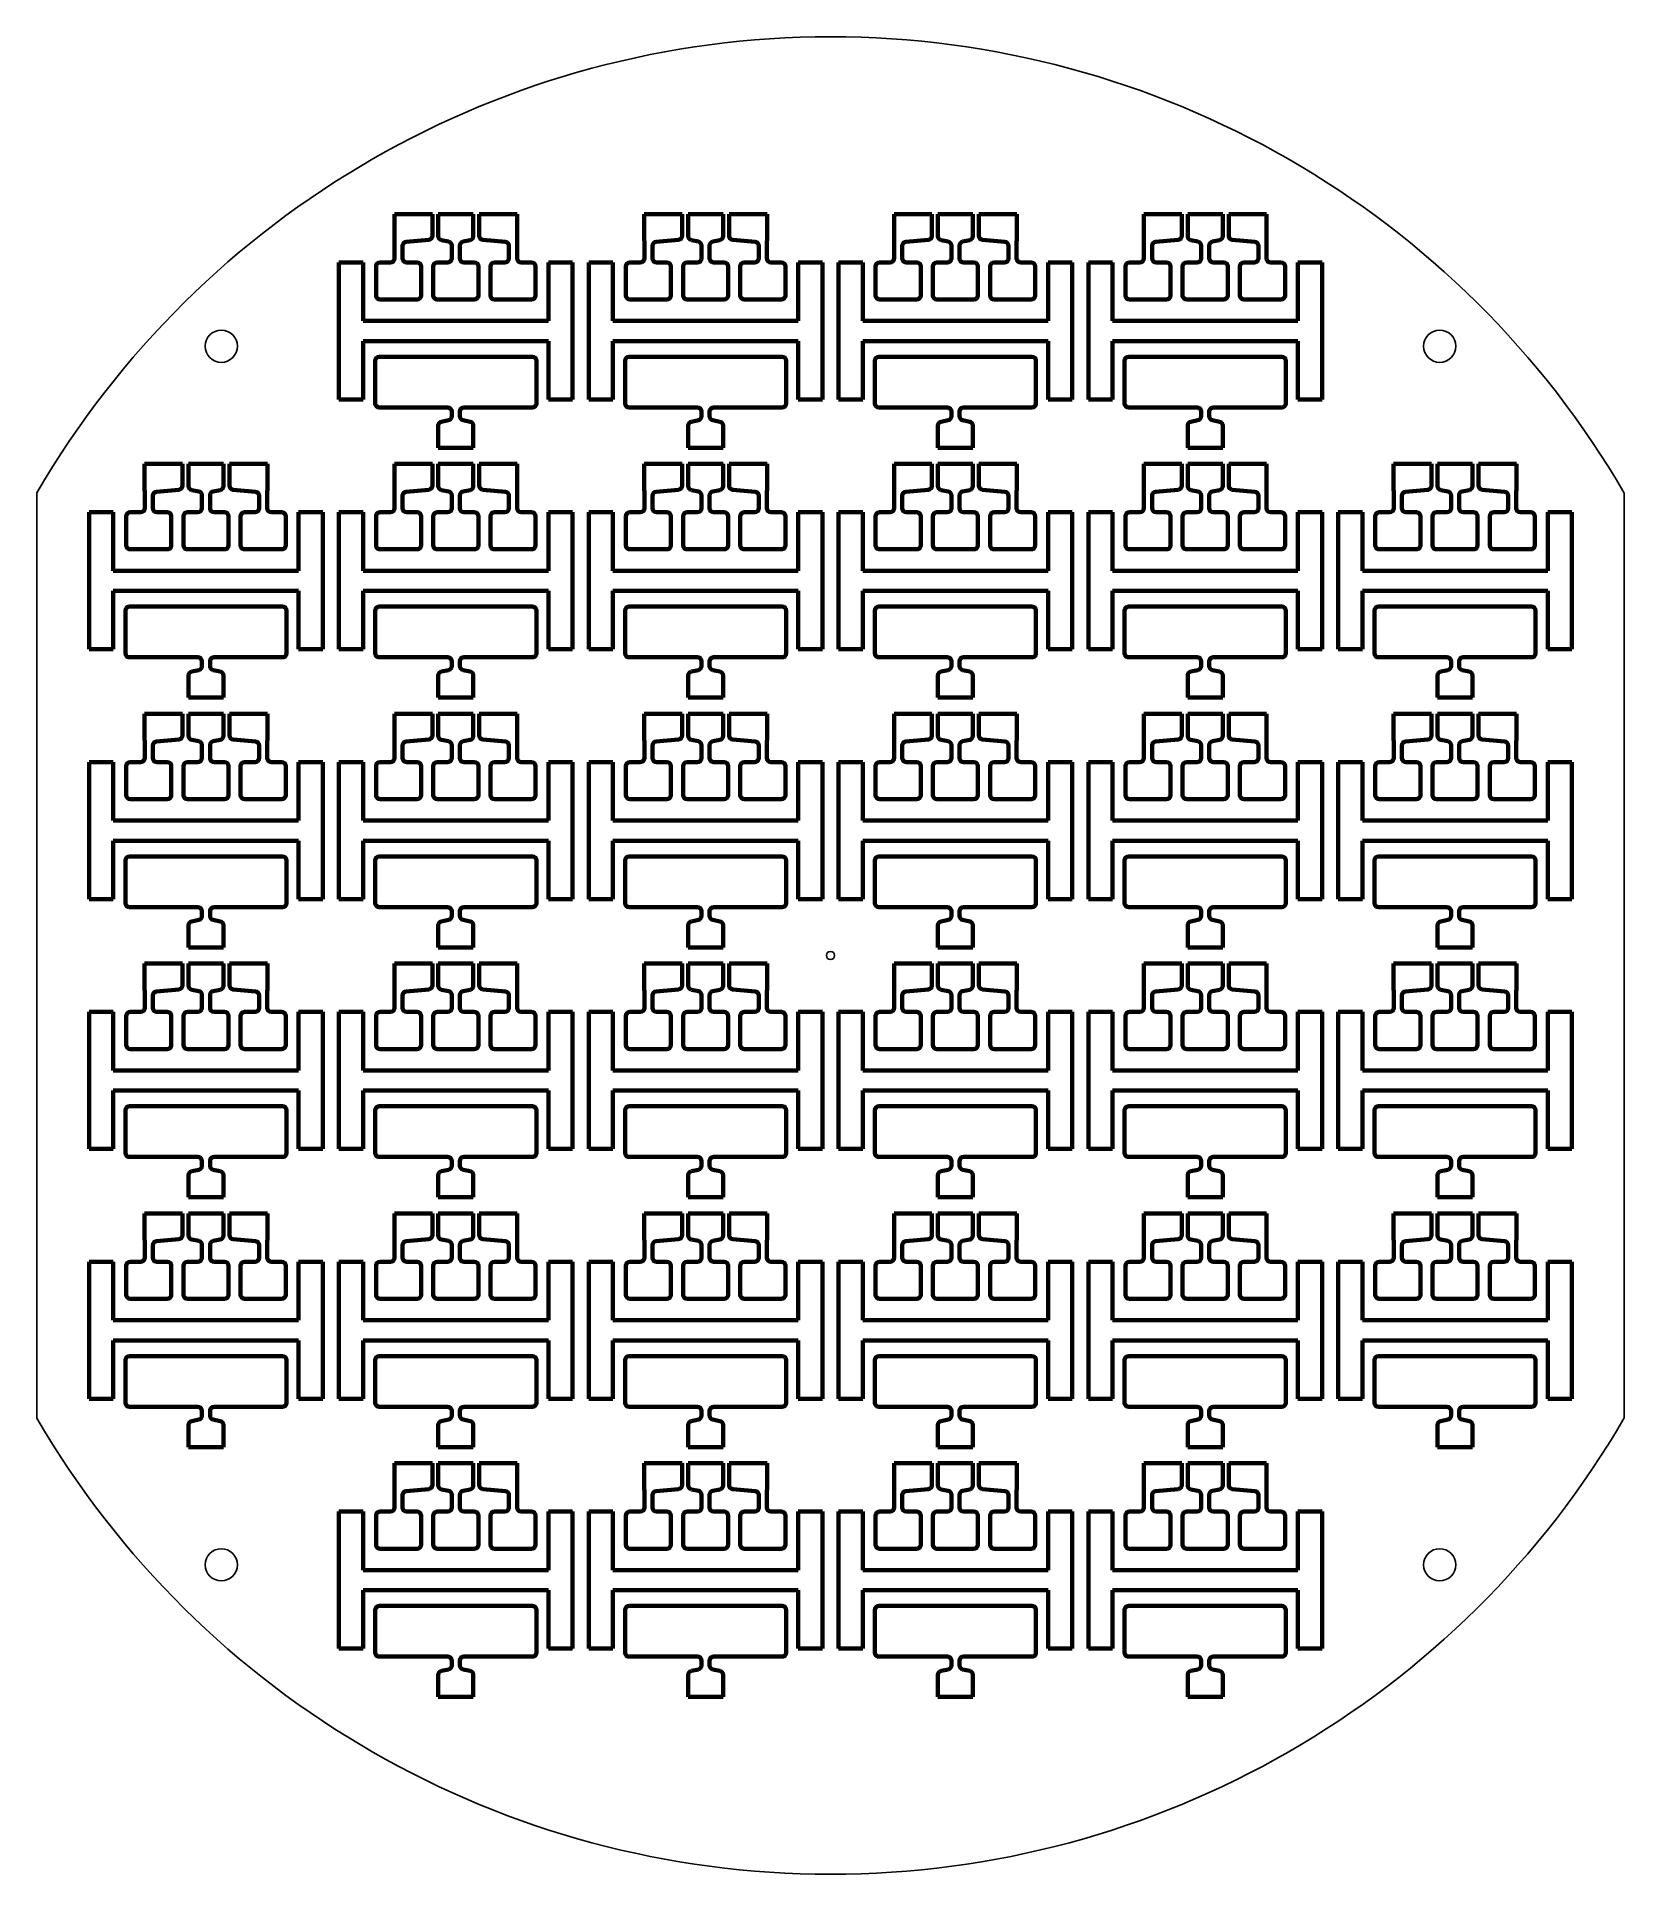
# Model space of a CAD drawing. Header units: millimetres. Extents: x 2372 to 2569, y 1689 to 1917.
import ezdxf

# ---------------------------------------------------------------- set-up
doc = ezdxf.new("R2010")
doc.units = ezdxf.units.MM
doc.layers.add('mask_hole', color=100, linetype='Continuous')
doc.layers.add('mask_outline', color=10, linetype='Continuous')
doc.layers.add('mask_stencil', color=30, linetype='Continuous', lineweight=70)

msp = doc.modelspace()

# ---------------------------------------------------------------- linework, layer by layer
at = {"layer": 'mask_hole'}
for centre, radius in [((2395.34, 1878.88), 2), ((2546.54, 1878.88), 2), ((2470.94, 1803.28), 0.5), ((2395.34, 1727.68), 2), ((2546.54, 1727.68), 2)]:
    msp.add_circle(centre, radius, dxfattribs=at)
at = {"layer": 'mask_outline'}
for p, q in [((2372.44, 1745.88), (2372.44, 1860.68)), ((2569.44, 1860.67), (2569.44, 1745.9))]:
    msp.add_line(p, q, dxfattribs=at)
for start, end in [(30.2232, 149.7686), (210.2314, 329.7768)]:
    msp.add_arc((2470.94, 1803.28), 114, start, end, dxfattribs=at)
at = {"layer": 'mask_stencil'}
for p, q in [((2416.82, 1895.28), (2421.53, 1895.28)), ((2416.82, 1895.28), (2416.82, 1892.13)), ((2421.53, 1895.28), (2421.53, 1892.58)), ((2422.27, 1895.28), (2426.61, 1895.28)), ((2422.27, 1895.28), (2422.27, 1892.53)), ((2426.61, 1895.28), (2426.61, 1892.53)), ((2432.06, 1895.28), (2427.35, 1895.28)), ((2427.35, 1895.28), (2427.35, 1892.58)), ((2432.06, 1895.28), (2432.06, 1892.13)), ((2447.82, 1895.28), (2452.53, 1895.28)), ((2447.82, 1895.28), (2447.82, 1892.13)), ((2452.53, 1895.28), (2452.53, 1892.58)), ((2453.27, 1895.28), (2457.61, 1895.28)), ((2453.27, 1895.28), (2453.27, 1892.53)), ((2457.61, 1895.28), (2457.61, 1892.53)), ((2463.06, 1895.28), (2458.35, 1895.28)), ((2458.35, 1895.28), (2458.35, 1892.58)), ((2463.06, 1895.28), (2463.06, 1892.13)), ((2478.82, 1895.28), (2483.53, 1895.28)), ((2478.82, 1895.28), (2478.82, 1892.13)), ((2483.53, 1895.28), (2483.53, 1892.58)), ((2484.27, 1895.28), (2488.61, 1895.28)), ((2484.27, 1895.28), (2484.27, 1892.53)), ((2488.61, 1895.28), (2488.61, 1892.53)), ((2494.06, 1895.28), (2489.35, 1895.28)), ((2489.35, 1895.28), (2489.35, 1892.58)), ((2494.06, 1895.28), (2494.06, 1892.13)), ((2509.82, 1895.28), (2514.53, 1895.28)), ((2509.82, 1895.28), (2509.82, 1892.13)), ((2514.53, 1895.28), (2514.53, 1892.58)), ((2515.27, 1895.28), (2519.61, 1895.28)), ((2515.27, 1895.28), (2515.27, 1892.53)), ((2519.61, 1895.28), (2519.61, 1892.53)), ((2525.06, 1895.28), (2520.35, 1895.28)), ((2520.35, 1895.28), (2520.35, 1892.58)), ((2525.06, 1895.28), (2525.06, 1892.13)), ((2416.82, 1892.13), (2416.84, 1891.78)), ((2416.84, 1889.78), (2416.84, 1891.78)), ((2417.84, 1889.78), (2417.84, 1891.33)), ((2418.29, 1891.82), (2421.08, 1892.08)), ((2423.54, 1891.86), (2422.67, 1892.04)), ((2423.94, 1889.78), (2423.94, 1891.37)), ((2424.94, 1889.78), (2424.94, 1891.37)), ((2425.34, 1891.86), (2426.21, 1892.04)), ((2430.59, 1891.82), (2427.8, 1892.08)), ((2431.04, 1889.78), (2431.04, 1891.33)), ((2432.06, 1892.13), (2432.04, 1891.78)), ((2432.04, 1889.78), (2432.04, 1891.78)), ((2447.82, 1892.13), (2447.84, 1891.78)), ((2447.84, 1889.78), (2447.84, 1891.78)), ((2448.84, 1889.78), (2448.84, 1891.33)), ((2449.29, 1891.82), (2452.08, 1892.08)), ((2454.54, 1891.86), (2453.67, 1892.04)), ((2454.94, 1889.78), (2454.94, 1891.37)), ((2455.94, 1889.78), (2455.94, 1891.37)), ((2456.34, 1891.86), (2457.21, 1892.04)), ((2461.59, 1891.82), (2458.8, 1892.08)), ((2462.04, 1889.78), (2462.04, 1891.33)), ((2463.06, 1892.13), (2463.04, 1891.78)), ((2463.04, 1889.78), (2463.04, 1891.78)), ((2478.82, 1892.13), (2478.84, 1891.78)), ((2478.84, 1889.78), (2478.84, 1891.78)), ((2479.84, 1889.78), (2479.84, 1891.33)), ((2480.29, 1891.82), (2483.08, 1892.08)), ((2485.54, 1891.86), (2484.67, 1892.04)), ((2485.94, 1889.78), (2485.94, 1891.37)), ((2486.94, 1889.78), (2486.94, 1891.37)), ((2487.34, 1891.86), (2488.21, 1892.04)), ((2492.59, 1891.82), (2489.8, 1892.08)), ((2493.04, 1889.78), (2493.04, 1891.33)), ((2494.06, 1892.13), (2494.04, 1891.78)), ((2494.04, 1889.78), (2494.04, 1891.78)), ((2509.82, 1892.13), (2509.84, 1891.78)), ((2509.84, 1889.78), (2509.84, 1891.78)), ((2510.84, 1889.78), (2510.84, 1891.33)), ((2511.29, 1891.82), (2514.08, 1892.08)), ((2516.54, 1891.86), (2515.67, 1892.04)), ((2516.94, 1889.78), (2516.94, 1891.37)), ((2517.94, 1889.78), (2517.94, 1891.37)), ((2518.34, 1891.86), (2519.21, 1892.04)), ((2523.59, 1891.82), (2520.8, 1892.08)), ((2524.04, 1889.78), (2524.04, 1891.33)), ((2525.06, 1892.13), (2525.04, 1891.78)), ((2525.04, 1889.78), (2525.04, 1891.78)), ((2409.94, 1889.28), (2412.94, 1889.28)), ((2409.94, 1872.28), (2409.94, 1889.28)), ((2412.94, 1889.28), (2412.94, 1882.03)), ((2414.54, 1888.78), (2414.54, 1885.18)), ((2415.04, 1889.28), (2416.34, 1889.28)), ((2419.64, 1889.28), (2418.34, 1889.28)), ((2420.14, 1885.18), (2420.14, 1888.78)), ((2421.64, 1888.78), (2421.64, 1885.18)), ((2422.14, 1889.28), (2423.44, 1889.28)), ((2426.74, 1889.28), (2425.44, 1889.28)), ((2427.24, 1885.18), (2427.24, 1888.78)), ((2428.74, 1888.78), (2428.74, 1885.18)), ((2429.24, 1889.28), (2430.54, 1889.28)), ((2433.84, 1889.28), (2432.54, 1889.28)), ((2434.34, 1885.18), (2434.34, 1888.78)), ((2435.94, 1882.03), (2435.94, 1889.28)), ((2435.94, 1889.28), (2438.94, 1889.28)), ((2438.94, 1889.28), (2438.94, 1872.28)), ((2440.94, 1889.28), (2443.94, 1889.28)), ((2440.94, 1872.28), (2440.94, 1889.28)), ((2443.94, 1889.28), (2443.94, 1882.03)), ((2445.54, 1888.78), (2445.54, 1885.18)), ((2446.04, 1889.28), (2447.34, 1889.28)), ((2450.64, 1889.28), (2449.34, 1889.28)), ((2451.14, 1885.18), (2451.14, 1888.78)), ((2452.64, 1888.78), (2452.64, 1885.18)), ((2453.14, 1889.28), (2454.44, 1889.28)), ((2457.74, 1889.28), (2456.44, 1889.28)), ((2458.24, 1885.18), (2458.24, 1888.78)), ((2459.74, 1888.78), (2459.74, 1885.18)), ((2460.24, 1889.28), (2461.54, 1889.28)), ((2464.84, 1889.28), (2463.54, 1889.28)), ((2465.34, 1885.18), (2465.34, 1888.78)), ((2466.94, 1882.03), (2466.94, 1889.28)), ((2466.94, 1889.28), (2469.94, 1889.28)), ((2469.94, 1889.28), (2469.94, 1872.28)), ((2471.94, 1889.28), (2474.94, 1889.28)), ((2471.94, 1872.28), (2471.94, 1889.28)), ((2474.94, 1889.28), (2474.94, 1882.03)), ((2476.54, 1888.78), (2476.54, 1885.18)), ((2477.04, 1889.28), (2478.34, 1889.28)), ((2481.64, 1889.28), (2480.34, 1889.28)), ((2482.14, 1885.18), (2482.14, 1888.78)), ((2483.64, 1888.78), (2483.64, 1885.18)), ((2484.14, 1889.28), (2485.44, 1889.28)), ((2488.74, 1889.28), (2487.44, 1889.28)), ((2489.24, 1885.18), (2489.24, 1888.78)), ((2490.74, 1888.78), (2490.74, 1885.18)), ((2491.24, 1889.28), (2492.54, 1889.28)), ((2495.84, 1889.28), (2494.54, 1889.28)), ((2496.34, 1885.18), (2496.34, 1888.78)), ((2497.94, 1882.03), (2497.94, 1889.28)), ((2497.94, 1889.28), (2500.94, 1889.28)), ((2500.94, 1889.28), (2500.94, 1872.28)), ((2502.94, 1889.28), (2505.94, 1889.28)), ((2502.94, 1872.28), (2502.94, 1889.28)), ((2505.94, 1889.28), (2505.94, 1882.03)), ((2507.54, 1888.78), (2507.54, 1885.18)), ((2508.04, 1889.28), (2509.34, 1889.28)), ((2512.64, 1889.28), (2511.34, 1889.28)), ((2513.14, 1885.18), (2513.14, 1888.78)), ((2514.64, 1888.78), (2514.64, 1885.18)), ((2515.14, 1889.28), (2516.44, 1889.28)), ((2519.74, 1889.28), (2518.44, 1889.28)), ((2520.24, 1885.18), (2520.24, 1888.78)), ((2521.74, 1888.78), (2521.74, 1885.18)), ((2522.24, 1889.28), (2523.54, 1889.28)), ((2526.84, 1889.28), (2525.54, 1889.28)), ((2527.34, 1885.18), (2527.34, 1888.78)), ((2528.94, 1882.03), (2528.94, 1889.28)), ((2528.94, 1889.28), (2531.94, 1889.28)), ((2531.94, 1889.28), (2531.94, 1872.28)), ((2415.04, 1884.68), (2419.64, 1884.68)), ((2422.14, 1884.68), (2426.74, 1884.68)), ((2429.24, 1884.68), (2433.84, 1884.68)), ((2446.04, 1884.68), (2450.64, 1884.68)), ((2453.14, 1884.68), (2457.74, 1884.68)), ((2460.24, 1884.68), (2464.84, 1884.68)), ((2477.04, 1884.68), (2481.64, 1884.68)), ((2484.14, 1884.68), (2488.74, 1884.68)), ((2491.24, 1884.68), (2495.84, 1884.68)), ((2508.04, 1884.68), (2512.64, 1884.68)), ((2515.14, 1884.68), (2519.74, 1884.68)), ((2522.24, 1884.68), (2526.84, 1884.68)), ((2412.94, 1882.03), (2435.94, 1882.03)), ((2443.94, 1882.03), (2466.94, 1882.03)), ((2474.94, 1882.03), (2497.94, 1882.03)), ((2505.94, 1882.03), (2528.94, 1882.03)), ((2435.94, 1879.53), (2412.94, 1879.53)), ((2412.94, 1879.53), (2412.94, 1872.28)), ((2435.94, 1872.28), (2435.94, 1879.53)), ((2466.94, 1879.53), (2443.94, 1879.53)), ((2443.94, 1879.53), (2443.94, 1872.28)), ((2466.94, 1872.28), (2466.94, 1879.53)), ((2497.94, 1879.53), (2474.94, 1879.53)), ((2474.94, 1879.53), (2474.94, 1872.28)), ((2497.94, 1872.28), (2497.94, 1879.53)), ((2528.94, 1879.53), (2505.94, 1879.53)), ((2505.94, 1879.53), (2505.94, 1872.28)), ((2528.94, 1872.28), (2528.94, 1879.53)), ((2414.44, 1871.78), (2414.44, 1877.08)), ((2414.94, 1877.58), (2433.94, 1877.58)), ((2434.44, 1871.78), (2434.44, 1877.08)), ((2445.44, 1871.78), (2445.44, 1877.08)), ((2445.94, 1877.58), (2464.94, 1877.58)), ((2465.44, 1871.78), (2465.44, 1877.08)), ((2476.44, 1871.78), (2476.44, 1877.08)), ((2476.94, 1877.58), (2495.94, 1877.58)), ((2496.44, 1871.78), (2496.44, 1877.08)), ((2507.44, 1871.78), (2507.44, 1877.08)), ((2507.94, 1877.58), (2526.94, 1877.58)), ((2527.44, 1871.78), (2527.44, 1877.08)), ((2412.94, 1872.28), (2409.94, 1872.28)), ((2438.94, 1872.28), (2435.94, 1872.28)), ((2443.94, 1872.28), (2440.94, 1872.28)), ((2469.94, 1872.28), (2466.94, 1872.28)), ((2474.94, 1872.28), (2471.94, 1872.28)), ((2500.94, 1872.28), (2497.94, 1872.28)), ((2505.94, 1872.28), (2502.94, 1872.28)), ((2531.94, 1872.28), (2528.94, 1872.28)), ((2414.94, 1871.28), (2423.44, 1871.28)), ((2423.54, 1869.7), (2422.67, 1869.52)), ((2423.94, 1870.78), (2423.94, 1870.19)), ((2424.94, 1870.78), (2424.94, 1870.19)), ((2425.34, 1869.7), (2426.21, 1869.52)), ((2425.44, 1871.28), (2433.94, 1871.28)), ((2445.94, 1871.28), (2454.44, 1871.28)), ((2454.54, 1869.7), (2453.67, 1869.52)), ((2454.94, 1870.78), (2454.94, 1870.19)), ((2455.94, 1870.78), (2455.94, 1870.19)), ((2456.34, 1869.7), (2457.21, 1869.52)), ((2456.44, 1871.28), (2464.94, 1871.28)), ((2476.94, 1871.28), (2485.44, 1871.28)), ((2485.54, 1869.7), (2484.67, 1869.52)), ((2485.94, 1870.78), (2485.94, 1870.19)), ((2486.94, 1870.78), (2486.94, 1870.19)), ((2487.34, 1869.7), (2488.21, 1869.52)), ((2487.44, 1871.28), (2495.94, 1871.28)), ((2507.94, 1871.28), (2516.44, 1871.28)), ((2516.54, 1869.7), (2515.67, 1869.52)), ((2516.94, 1870.78), (2516.94, 1870.19)), ((2517.94, 1870.78), (2517.94, 1870.19)), ((2518.34, 1869.7), (2519.21, 1869.52)), ((2518.44, 1871.28), (2526.94, 1871.28)), ((2422.27, 1869.03), (2422.27, 1866.28)), ((2426.61, 1869.03), (2426.61, 1866.28)), ((2453.27, 1869.03), (2453.27, 1866.28)), ((2457.61, 1869.03), (2457.61, 1866.28)), ((2484.27, 1869.03), (2484.27, 1866.28)), ((2488.61, 1869.03), (2488.61, 1866.28)), ((2515.27, 1869.03), (2515.27, 1866.28)), ((2519.61, 1869.03), (2519.61, 1866.28)), ((2426.61, 1866.28), (2422.27, 1866.28)), ((2457.61, 1866.28), (2453.27, 1866.28)), ((2488.61, 1866.28), (2484.27, 1866.28)), ((2519.61, 1866.28), (2515.27, 1866.28)), ((2385.82, 1864.28), (2390.53, 1864.28)), ((2385.82, 1864.28), (2385.82, 1861.13)), ((2390.53, 1864.28), (2390.53, 1861.58)), ((2391.27, 1864.28), (2395.61, 1864.28)), ((2391.27, 1864.28), (2391.27, 1861.53)), ((2395.61, 1864.28), (2395.61, 1861.53)), ((2401.06, 1864.28), (2396.35, 1864.28)), ((2396.35, 1864.28), (2396.35, 1861.58)), ((2401.06, 1864.28), (2401.06, 1861.13)), ((2416.82, 1864.28), (2421.53, 1864.28)), ((2416.82, 1864.28), (2416.82, 1861.13)), ((2421.53, 1864.28), (2421.53, 1861.58)), ((2422.27, 1864.28), (2426.61, 1864.28)), ((2422.27, 1864.28), (2422.27, 1861.53)), ((2426.61, 1864.28), (2426.61, 1861.53)), ((2432.06, 1864.28), (2427.35, 1864.28)), ((2427.35, 1864.28), (2427.35, 1861.58)), ((2432.06, 1864.28), (2432.06, 1861.13)), ((2447.82, 1864.28), (2452.53, 1864.28)), ((2447.82, 1864.28), (2447.82, 1861.13)), ((2452.53, 1864.28), (2452.53, 1861.58)), ((2453.27, 1864.28), (2457.61, 1864.28)), ((2453.27, 1864.28), (2453.27, 1861.53)), ((2457.61, 1864.28), (2457.61, 1861.53)), ((2463.06, 1864.28), (2458.35, 1864.28)), ((2458.35, 1864.28), (2458.35, 1861.58)), ((2463.06, 1864.28), (2463.06, 1861.13)), ((2478.82, 1864.28), (2483.53, 1864.28)), ((2478.82, 1864.28), (2478.82, 1861.13)), ((2483.53, 1864.28), (2483.53, 1861.58)), ((2484.27, 1864.28), (2488.61, 1864.28)), ((2484.27, 1864.28), (2484.27, 1861.53)), ((2488.61, 1864.28), (2488.61, 1861.53)), ((2494.06, 1864.28), (2489.35, 1864.28)), ((2489.35, 1864.28), (2489.35, 1861.58)), ((2494.06, 1864.28), (2494.06, 1861.13)), ((2509.82, 1864.28), (2514.53, 1864.28)), ((2509.82, 1864.28), (2509.82, 1861.13)), ((2514.53, 1864.28), (2514.53, 1861.58)), ((2515.27, 1864.28), (2519.61, 1864.28)), ((2515.27, 1864.28), (2515.27, 1861.53)), ((2519.61, 1864.28), (2519.61, 1861.53)), ((2525.06, 1864.28), (2520.35, 1864.28)), ((2520.35, 1864.28), (2520.35, 1861.58)), ((2525.06, 1864.28), (2525.06, 1861.13)), ((2540.82, 1864.28), (2545.53, 1864.28)), ((2540.82, 1864.28), (2540.82, 1861.13)), ((2545.53, 1864.28), (2545.53, 1861.58)), ((2546.27, 1864.28), (2550.61, 1864.28)), ((2546.27, 1864.28), (2546.27, 1861.53)), ((2550.61, 1864.28), (2550.61, 1861.53)), ((2556.06, 1864.28), (2551.35, 1864.28)), ((2551.35, 1864.28), (2551.35, 1861.58)), ((2556.06, 1864.28), (2556.06, 1861.13)), ((2385.82, 1861.13), (2385.84, 1860.78)), ((2385.84, 1858.78), (2385.84, 1860.78)), ((2387.29, 1860.82), (2390.08, 1861.08)), ((2392.54, 1860.86), (2391.67, 1861.04)), ((2394.34, 1860.86), (2395.21, 1861.04)), ((2399.59, 1860.82), (2396.8, 1861.08)), ((2401.06, 1861.13), (2401.04, 1860.78)), ((2401.04, 1858.78), (2401.04, 1860.78)), ((2416.82, 1861.13), (2416.84, 1860.78)), ((2416.84, 1858.78), (2416.84, 1860.78)), ((2418.29, 1860.82), (2421.08, 1861.08)), ((2423.54, 1860.86), (2422.67, 1861.04)), ((2425.34, 1860.86), (2426.21, 1861.04)), ((2430.59, 1860.82), (2427.8, 1861.08)), ((2432.06, 1861.13), (2432.04, 1860.78)), ((2432.04, 1858.78), (2432.04, 1860.78)), ((2447.82, 1861.13), (2447.84, 1860.78)), ((2447.84, 1858.78), (2447.84, 1860.78)), ((2449.29, 1860.82), (2452.08, 1861.08)), ((2454.54, 1860.86), (2453.67, 1861.04)), ((2456.34, 1860.86), (2457.21, 1861.04)), ((2461.59, 1860.82), (2458.8, 1861.08)), ((2463.06, 1861.13), (2463.04, 1860.78)), ((2463.04, 1858.78), (2463.04, 1860.78)), ((2478.82, 1861.13), (2478.84, 1860.78)), ((2478.84, 1858.78), (2478.84, 1860.78)), ((2480.29, 1860.82), (2483.08, 1861.08)), ((2485.54, 1860.86), (2484.67, 1861.04)), ((2487.34, 1860.86), (2488.21, 1861.04)), ((2492.59, 1860.82), (2489.8, 1861.08)), ((2494.06, 1861.13), (2494.04, 1860.78)), ((2494.04, 1858.78), (2494.04, 1860.78)), ((2509.82, 1861.13), (2509.84, 1860.78)), ((2509.84, 1858.78), (2509.84, 1860.78)), ((2511.29, 1860.82), (2514.08, 1861.08)), ((2516.54, 1860.86), (2515.67, 1861.04)), ((2518.34, 1860.86), (2519.21, 1861.04)), ((2523.59, 1860.82), (2520.8, 1861.08)), ((2525.06, 1861.13), (2525.04, 1860.78)), ((2525.04, 1858.78), (2525.04, 1860.78)), ((2540.82, 1861.13), (2540.84, 1860.78)), ((2540.84, 1858.78), (2540.84, 1860.78)), ((2542.29, 1860.82), (2545.08, 1861.08)), ((2547.54, 1860.86), (2546.67, 1861.04)), ((2549.34, 1860.86), (2550.21, 1861.04)), ((2554.59, 1860.82), (2551.8, 1861.08)), ((2556.06, 1861.13), (2556.04, 1860.78)), ((2556.04, 1858.78), (2556.04, 1860.78)), ((2378.94, 1858.28), (2381.94, 1858.28)), ((2378.94, 1841.28), (2378.94, 1858.28)), ((2381.94, 1858.28), (2381.94, 1851.03)), ((2384.04, 1858.28), (2385.34, 1858.28)), ((2386.84, 1858.78), (2386.84, 1860.33)), ((2388.64, 1858.28), (2387.34, 1858.28)), ((2391.14, 1858.28), (2392.44, 1858.28)), ((2392.94, 1858.78), (2392.94, 1860.37)), ((2393.94, 1858.78), (2393.94, 1860.37)), ((2395.74, 1858.28), (2394.44, 1858.28)), ((2398.24, 1858.28), (2399.54, 1858.28)), ((2400.04, 1858.78), (2400.04, 1860.33)), ((2402.84, 1858.28), (2401.54, 1858.28)), ((2404.94, 1851.03), (2404.94, 1858.28)), ((2404.94, 1858.28), (2407.94, 1858.28)), ((2407.94, 1858.28), (2407.94, 1841.28)), ((2409.94, 1858.28), (2412.94, 1858.28)), ((2409.94, 1841.28), (2409.94, 1858.28)), ((2412.94, 1858.28), (2412.94, 1851.03)), ((2415.04, 1858.28), (2416.34, 1858.28)), ((2417.84, 1858.78), (2417.84, 1860.33)), ((2419.64, 1858.28), (2418.34, 1858.28)), ((2422.14, 1858.28), (2423.44, 1858.28)), ((2423.94, 1858.78), (2423.94, 1860.37)), ((2424.94, 1858.78), (2424.94, 1860.37)), ((2426.74, 1858.28), (2425.44, 1858.28)), ((2429.24, 1858.28), (2430.54, 1858.28)), ((2431.04, 1858.78), (2431.04, 1860.33)), ((2433.84, 1858.28), (2432.54, 1858.28)), ((2435.94, 1851.03), (2435.94, 1858.28)), ((2435.94, 1858.28), (2438.94, 1858.28)), ((2438.94, 1858.28), (2438.94, 1841.28)), ((2440.94, 1858.28), (2443.94, 1858.28)), ((2440.94, 1841.28), (2440.94, 1858.28)), ((2443.94, 1858.28), (2443.94, 1851.03)), ((2446.04, 1858.28), (2447.34, 1858.28)), ((2448.84, 1858.78), (2448.84, 1860.33)), ((2450.64, 1858.28), (2449.34, 1858.28)), ((2453.14, 1858.28), (2454.44, 1858.28)), ((2454.94, 1858.78), (2454.94, 1860.37)), ((2455.94, 1858.78), (2455.94, 1860.37)), ((2457.74, 1858.28), (2456.44, 1858.28)), ((2460.24, 1858.28), (2461.54, 1858.28)), ((2462.04, 1858.78), (2462.04, 1860.33)), ((2464.84, 1858.28), (2463.54, 1858.28)), ((2466.94, 1851.03), (2466.94, 1858.28)), ((2466.94, 1858.28), (2469.94, 1858.28)), ((2469.94, 1858.28), (2469.94, 1841.28)), ((2471.94, 1858.28), (2474.94, 1858.28)), ((2471.94, 1841.28), (2471.94, 1858.28)), ((2474.94, 1858.28), (2474.94, 1851.03)), ((2477.04, 1858.28), (2478.34, 1858.28)), ((2479.84, 1858.78), (2479.84, 1860.33)), ((2481.64, 1858.28), (2480.34, 1858.28)), ((2484.14, 1858.28), (2485.44, 1858.28)), ((2485.94, 1858.78), (2485.94, 1860.37)), ((2486.94, 1858.78), (2486.94, 1860.37)), ((2488.74, 1858.28), (2487.44, 1858.28)), ((2491.24, 1858.28), (2492.54, 1858.28)), ((2493.04, 1858.78), (2493.04, 1860.33)), ((2495.84, 1858.28), (2494.54, 1858.28)), ((2497.94, 1851.03), (2497.94, 1858.28)), ((2497.94, 1858.28), (2500.94, 1858.28)), ((2500.94, 1858.28), (2500.94, 1841.28)), ((2502.94, 1858.28), (2505.94, 1858.28)), ((2502.94, 1841.28), (2502.94, 1858.28)), ((2505.94, 1858.28), (2505.94, 1851.03)), ((2508.04, 1858.28), (2509.34, 1858.28)), ((2510.84, 1858.78), (2510.84, 1860.33)), ((2512.64, 1858.28), (2511.34, 1858.28)), ((2515.14, 1858.28), (2516.44, 1858.28)), ((2516.94, 1858.78), (2516.94, 1860.37)), ((2517.94, 1858.78), (2517.94, 1860.37)), ((2519.74, 1858.28), (2518.44, 1858.28)), ((2522.24, 1858.28), (2523.54, 1858.28)), ((2524.04, 1858.78), (2524.04, 1860.33)), ((2526.84, 1858.28), (2525.54, 1858.28)), ((2528.94, 1851.03), (2528.94, 1858.28)), ((2528.94, 1858.28), (2531.94, 1858.28)), ((2531.94, 1858.28), (2531.94, 1841.28)), ((2533.94, 1858.28), (2536.94, 1858.28)), ((2533.94, 1841.28), (2533.94, 1858.28)), ((2536.94, 1858.28), (2536.94, 1851.03)), ((2539.04, 1858.28), (2540.34, 1858.28)), ((2541.84, 1858.78), (2541.84, 1860.33)), ((2543.64, 1858.28), (2542.34, 1858.28)), ((2546.14, 1858.28), (2547.44, 1858.28)), ((2547.94, 1858.78), (2547.94, 1860.37)), ((2548.94, 1858.78), (2548.94, 1860.37)), ((2550.74, 1858.28), (2549.44, 1858.28)), ((2553.24, 1858.28), (2554.54, 1858.28)), ((2555.04, 1858.78), (2555.04, 1860.33)), ((2557.84, 1858.28), (2556.54, 1858.28)), ((2559.94, 1851.03), (2559.94, 1858.28)), ((2559.94, 1858.28), (2562.94, 1858.28)), ((2562.94, 1858.28), (2562.94, 1841.28)), ((2383.54, 1857.78), (2383.54, 1854.18)), ((2389.14, 1854.18), (2389.14, 1857.78)), ((2390.64, 1857.78), (2390.64, 1854.18)), ((2396.24, 1854.18), (2396.24, 1857.78)), ((2397.74, 1857.78), (2397.74, 1854.18)), ((2403.34, 1854.18), (2403.34, 1857.78)), ((2414.54, 1857.78), (2414.54, 1854.18)), ((2420.14, 1854.18), (2420.14, 1857.78)), ((2421.64, 1857.78), (2421.64, 1854.18)), ((2427.24, 1854.18), (2427.24, 1857.78)), ((2428.74, 1857.78), (2428.74, 1854.18)), ((2434.34, 1854.18), (2434.34, 1857.78)), ((2445.54, 1857.78), (2445.54, 1854.18)), ((2451.14, 1854.18), (2451.14, 1857.78)), ((2452.64, 1857.78), (2452.64, 1854.18)), ((2458.24, 1854.18), (2458.24, 1857.78)), ((2459.74, 1857.78), (2459.74, 1854.18)), ((2465.34, 1854.18), (2465.34, 1857.78)), ((2476.54, 1857.78), (2476.54, 1854.18)), ((2482.14, 1854.18), (2482.14, 1857.78)), ((2483.64, 1857.78), (2483.64, 1854.18)), ((2489.24, 1854.18), (2489.24, 1857.78)), ((2490.74, 1857.78), (2490.74, 1854.18)), ((2496.34, 1854.18), (2496.34, 1857.78)), ((2507.54, 1857.78), (2507.54, 1854.18)), ((2513.14, 1854.18), (2513.14, 1857.78)), ((2514.64, 1857.78), (2514.64, 1854.18)), ((2520.24, 1854.18), (2520.24, 1857.78)), ((2521.74, 1857.78), (2521.74, 1854.18)), ((2527.34, 1854.18), (2527.34, 1857.78)), ((2538.54, 1857.78), (2538.54, 1854.18)), ((2544.14, 1854.18), (2544.14, 1857.78)), ((2545.64, 1857.78), (2545.64, 1854.18)), ((2551.24, 1854.18), (2551.24, 1857.78)), ((2552.74, 1857.78), (2552.74, 1854.18)), ((2558.34, 1854.18), (2558.34, 1857.78)), ((2384.04, 1853.68), (2388.64, 1853.68)), ((2391.14, 1853.68), (2395.74, 1853.68)), ((2398.24, 1853.68), (2402.84, 1853.68)), ((2415.04, 1853.68), (2419.64, 1853.68)), ((2422.14, 1853.68), (2426.74, 1853.68)), ((2429.24, 1853.68), (2433.84, 1853.68)), ((2446.04, 1853.68), (2450.64, 1853.68)), ((2453.14, 1853.68), (2457.74, 1853.68)), ((2460.24, 1853.68), (2464.84, 1853.68)), ((2477.04, 1853.68), (2481.64, 1853.68)), ((2484.14, 1853.68), (2488.74, 1853.68)), ((2491.24, 1853.68), (2495.84, 1853.68)), ((2508.04, 1853.68), (2512.64, 1853.68)), ((2515.14, 1853.68), (2519.74, 1853.68)), ((2522.24, 1853.68), (2526.84, 1853.68)), ((2539.04, 1853.68), (2543.64, 1853.68)), ((2546.14, 1853.68), (2550.74, 1853.68)), ((2553.24, 1853.68), (2557.84, 1853.68)), ((2381.94, 1851.03), (2404.94, 1851.03)), ((2412.94, 1851.03), (2435.94, 1851.03)), ((2443.94, 1851.03), (2466.94, 1851.03)), ((2474.94, 1851.03), (2497.94, 1851.03)), ((2505.94, 1851.03), (2528.94, 1851.03)), ((2536.94, 1851.03), (2559.94, 1851.03)), ((2404.94, 1848.53), (2381.94, 1848.53)), ((2381.94, 1848.53), (2381.94, 1841.28)), ((2404.94, 1841.28), (2404.94, 1848.53)), ((2435.94, 1848.53), (2412.94, 1848.53)), ((2412.94, 1848.53), (2412.94, 1841.28)), ((2435.94, 1841.28), (2435.94, 1848.53)), ((2466.94, 1848.53), (2443.94, 1848.53)), ((2443.94, 1848.53), (2443.94, 1841.28)), ((2466.94, 1841.28), (2466.94, 1848.53)), ((2497.94, 1848.53), (2474.94, 1848.53)), ((2474.94, 1848.53), (2474.94, 1841.28)), ((2497.94, 1841.28), (2497.94, 1848.53)), ((2528.94, 1848.53), (2505.94, 1848.53)), ((2505.94, 1848.53), (2505.94, 1841.28)), ((2528.94, 1841.28), (2528.94, 1848.53)), ((2559.94, 1848.53), (2536.94, 1848.53)), ((2536.94, 1848.53), (2536.94, 1841.28)), ((2559.94, 1841.28), (2559.94, 1848.53)), ((2383.44, 1840.78), (2383.44, 1846.08)), ((2383.94, 1846.58), (2402.94, 1846.58)), ((2403.44, 1840.78), (2403.44, 1846.08)), ((2414.44, 1840.78), (2414.44, 1846.08)), ((2414.94, 1846.58), (2433.94, 1846.58)), ((2434.44, 1840.78), (2434.44, 1846.08)), ((2445.44, 1840.78), (2445.44, 1846.08)), ((2445.94, 1846.58), (2464.94, 1846.58)), ((2465.44, 1840.78), (2465.44, 1846.08)), ((2476.44, 1840.78), (2476.44, 1846.08)), ((2476.94, 1846.58), (2495.94, 1846.58)), ((2496.44, 1840.78), (2496.44, 1846.08)), ((2507.44, 1840.78), (2507.44, 1846.08)), ((2507.94, 1846.58), (2526.94, 1846.58)), ((2527.44, 1840.78), (2527.44, 1846.08)), ((2538.44, 1840.78), (2538.44, 1846.08)), ((2538.94, 1846.58), (2557.94, 1846.58)), ((2558.44, 1840.78), (2558.44, 1846.08)), ((2381.94, 1841.28), (2378.94, 1841.28)), ((2383.94, 1840.28), (2392.44, 1840.28)), ((2394.44, 1840.28), (2402.94, 1840.28)), ((2407.94, 1841.28), (2404.94, 1841.28)), ((2412.94, 1841.28), (2409.94, 1841.28)), ((2414.94, 1840.28), (2423.44, 1840.28)), ((2425.44, 1840.28), (2433.94, 1840.28)), ((2438.94, 1841.28), (2435.94, 1841.28)), ((2443.94, 1841.28), (2440.94, 1841.28)), ((2445.94, 1840.28), (2454.44, 1840.28)), ((2456.44, 1840.28), (2464.94, 1840.28)), ((2469.94, 1841.28), (2466.94, 1841.28)), ((2474.94, 1841.28), (2471.94, 1841.28)), ((2476.94, 1840.28), (2485.44, 1840.28)), ((2487.44, 1840.28), (2495.94, 1840.28)), ((2500.94, 1841.28), (2497.94, 1841.28)), ((2505.94, 1841.28), (2502.94, 1841.28)), ((2507.94, 1840.28), (2516.44, 1840.28)), ((2518.44, 1840.28), (2526.94, 1840.28)), ((2531.94, 1841.28), (2528.94, 1841.28)), ((2536.94, 1841.28), (2533.94, 1841.28)), ((2538.94, 1840.28), (2547.44, 1840.28)), ((2549.44, 1840.28), (2557.94, 1840.28)), ((2562.94, 1841.28), (2559.94, 1841.28)), ((2391.27, 1838.03), (2391.27, 1835.28)), ((2392.54, 1838.7), (2391.67, 1838.52)), ((2392.94, 1839.78), (2392.94, 1839.19)), ((2393.94, 1839.78), (2393.94, 1839.19)), ((2394.34, 1838.7), (2395.21, 1838.52)), ((2395.61, 1838.03), (2395.61, 1835.28)), ((2422.27, 1838.03), (2422.27, 1835.28)), ((2423.54, 1838.7), (2422.67, 1838.52)), ((2423.94, 1839.78), (2423.94, 1839.19)), ((2424.94, 1839.78), (2424.94, 1839.19)), ((2425.34, 1838.7), (2426.21, 1838.52)), ((2426.61, 1838.03), (2426.61, 1835.28)), ((2453.27, 1838.03), (2453.27, 1835.28)), ((2454.54, 1838.7), (2453.67, 1838.52)), ((2454.94, 1839.78), (2454.94, 1839.19)), ((2455.94, 1839.78), (2455.94, 1839.19)), ((2456.34, 1838.7), (2457.21, 1838.52)), ((2457.61, 1838.03), (2457.61, 1835.28)), ((2484.27, 1838.03), (2484.27, 1835.28)), ((2485.54, 1838.7), (2484.67, 1838.52)), ((2485.94, 1839.78), (2485.94, 1839.19)), ((2486.94, 1839.78), (2486.94, 1839.19)), ((2487.34, 1838.7), (2488.21, 1838.52)), ((2488.61, 1838.03), (2488.61, 1835.28)), ((2515.27, 1838.03), (2515.27, 1835.28)), ((2516.54, 1838.7), (2515.67, 1838.52)), ((2516.94, 1839.78), (2516.94, 1839.19)), ((2517.94, 1839.78), (2517.94, 1839.19)), ((2518.34, 1838.7), (2519.21, 1838.52)), ((2519.61, 1838.03), (2519.61, 1835.28)), ((2546.27, 1838.03), (2546.27, 1835.28)), ((2547.54, 1838.7), (2546.67, 1838.52)), ((2547.94, 1839.78), (2547.94, 1839.19)), ((2548.94, 1839.78), (2548.94, 1839.19)), ((2549.34, 1838.7), (2550.21, 1838.52)), ((2550.61, 1838.03), (2550.61, 1835.28)), ((2385.82, 1833.28), (2390.53, 1833.28)), ((2385.82, 1833.28), (2385.82, 1830.13)), ((2390.53, 1833.28), (2390.53, 1830.58)), ((2395.61, 1835.28), (2391.27, 1835.28)), ((2391.27, 1833.28), (2395.61, 1833.28)), ((2391.27, 1833.28), (2391.27, 1830.53)), ((2395.61, 1833.28), (2395.61, 1830.53)), ((2401.06, 1833.28), (2396.35, 1833.28)), ((2396.35, 1833.28), (2396.35, 1830.58)), ((2401.06, 1833.28), (2401.06, 1830.13)), ((2416.82, 1833.28), (2421.53, 1833.28)), ((2416.82, 1833.28), (2416.82, 1830.13)), ((2421.53, 1833.28), (2421.53, 1830.58)), ((2426.61, 1835.28), (2422.27, 1835.28)), ((2422.27, 1833.28), (2426.61, 1833.28)), ((2422.27, 1833.28), (2422.27, 1830.53)), ((2426.61, 1833.28), (2426.61, 1830.53)), ((2432.06, 1833.28), (2427.35, 1833.28)), ((2427.35, 1833.28), (2427.35, 1830.58)), ((2432.06, 1833.28), (2432.06, 1830.13)), ((2447.82, 1833.28), (2452.53, 1833.28)), ((2447.82, 1833.28), (2447.82, 1830.13)), ((2452.53, 1833.28), (2452.53, 1830.58)), ((2457.61, 1835.28), (2453.27, 1835.28)), ((2453.27, 1833.28), (2457.61, 1833.28)), ((2453.27, 1833.28), (2453.27, 1830.53)), ((2457.61, 1833.28), (2457.61, 1830.53)), ((2463.06, 1833.28), (2458.35, 1833.28)), ((2458.35, 1833.28), (2458.35, 1830.58)), ((2463.06, 1833.28), (2463.06, 1830.13)), ((2478.82, 1833.28), (2483.53, 1833.28)), ((2478.82, 1833.28), (2478.82, 1830.13)), ((2483.53, 1833.28), (2483.53, 1830.58)), ((2488.61, 1835.28), (2484.27, 1835.28)), ((2484.27, 1833.28), (2488.61, 1833.28)), ((2484.27, 1833.28), (2484.27, 1830.53)), ((2488.61, 1833.28), (2488.61, 1830.53)), ((2494.06, 1833.28), (2489.35, 1833.28)), ((2489.35, 1833.28), (2489.35, 1830.58)), ((2494.06, 1833.28), (2494.06, 1830.13)), ((2509.82, 1833.28), (2514.53, 1833.28)), ((2509.82, 1833.28), (2509.82, 1830.13)), ((2514.53, 1833.28), (2514.53, 1830.58)), ((2519.61, 1835.28), (2515.27, 1835.28)), ((2515.27, 1833.28), (2519.61, 1833.28)), ((2515.27, 1833.28), (2515.27, 1830.53)), ((2519.61, 1833.28), (2519.61, 1830.53)), ((2525.06, 1833.28), (2520.35, 1833.28)), ((2520.35, 1833.28), (2520.35, 1830.58)), ((2525.06, 1833.28), (2525.06, 1830.13)), ((2540.82, 1833.28), (2545.53, 1833.28)), ((2540.82, 1833.28), (2540.82, 1830.13)), ((2545.53, 1833.28), (2545.53, 1830.58)), ((2550.61, 1835.28), (2546.27, 1835.28)), ((2546.27, 1833.28), (2550.61, 1833.28)), ((2546.27, 1833.28), (2546.27, 1830.53)), ((2550.61, 1833.28), (2550.61, 1830.53)), ((2556.06, 1833.28), (2551.35, 1833.28)), ((2551.35, 1833.28), (2551.35, 1830.58)), ((2556.06, 1833.28), (2556.06, 1830.13)), ((2385.82, 1830.13), (2385.84, 1829.78)), ((2385.84, 1827.78), (2385.84, 1829.78)), ((2386.84, 1827.78), (2386.84, 1829.33)), ((2387.29, 1829.82), (2390.08, 1830.08)), ((2392.54, 1829.86), (2391.67, 1830.04)), ((2392.94, 1827.78), (2392.94, 1829.37)), ((2393.94, 1827.78), (2393.94, 1829.37)), ((2394.34, 1829.86), (2395.21, 1830.04)), ((2399.59, 1829.82), (2396.8, 1830.08)), ((2400.04, 1827.78), (2400.04, 1829.33)), ((2401.06, 1830.13), (2401.04, 1829.78)), ((2401.04, 1827.78), (2401.04, 1829.78)), ((2416.82, 1830.13), (2416.84, 1829.78)), ((2416.84, 1827.78), (2416.84, 1829.78)), ((2417.84, 1827.78), (2417.84, 1829.33)), ((2418.29, 1829.82), (2421.08, 1830.08)), ((2423.54, 1829.86), (2422.67, 1830.04)), ((2423.94, 1827.78), (2423.94, 1829.37)), ((2424.94, 1827.78), (2424.94, 1829.37)), ((2425.34, 1829.86), (2426.21, 1830.04)), ((2430.59, 1829.82), (2427.8, 1830.08)), ((2431.04, 1827.78), (2431.04, 1829.33)), ((2432.06, 1830.13), (2432.04, 1829.78)), ((2432.04, 1827.78), (2432.04, 1829.78)), ((2447.82, 1830.13), (2447.84, 1829.78)), ((2447.84, 1827.78), (2447.84, 1829.78)), ((2448.84, 1827.78), (2448.84, 1829.33)), ((2449.29, 1829.82), (2452.08, 1830.08)), ((2454.54, 1829.86), (2453.67, 1830.04)), ((2454.94, 1827.78), (2454.94, 1829.37)), ((2455.94, 1827.78), (2455.94, 1829.37)), ((2456.34, 1829.86), (2457.21, 1830.04)), ((2461.59, 1829.82), (2458.8, 1830.08)), ((2462.04, 1827.78), (2462.04, 1829.33)), ((2463.06, 1830.13), (2463.04, 1829.78)), ((2463.04, 1827.78), (2463.04, 1829.78)), ((2478.82, 1830.13), (2478.84, 1829.78)), ((2478.84, 1827.78), (2478.84, 1829.78)), ((2479.84, 1827.78), (2479.84, 1829.33)), ((2480.29, 1829.82), (2483.08, 1830.08)), ((2485.54, 1829.86), (2484.67, 1830.04)), ((2485.94, 1827.78), (2485.94, 1829.37)), ((2486.94, 1827.78), (2486.94, 1829.37)), ((2487.34, 1829.86), (2488.21, 1830.04)), ((2492.59, 1829.82), (2489.8, 1830.08)), ((2493.04, 1827.78), (2493.04, 1829.33)), ((2494.06, 1830.13), (2494.04, 1829.78)), ((2494.04, 1827.78), (2494.04, 1829.78)), ((2509.82, 1830.13), (2509.84, 1829.78)), ((2509.84, 1827.78), (2509.84, 1829.78)), ((2510.84, 1827.78), (2510.84, 1829.33)), ((2511.29, 1829.82), (2514.08, 1830.08)), ((2516.54, 1829.86), (2515.67, 1830.04)), ((2516.94, 1827.78), (2516.94, 1829.37)), ((2517.94, 1827.78), (2517.94, 1829.37)), ((2518.34, 1829.86), (2519.21, 1830.04)), ((2523.59, 1829.82), (2520.8, 1830.08)), ((2524.04, 1827.78), (2524.04, 1829.33)), ((2525.06, 1830.13), (2525.04, 1829.78)), ((2525.04, 1827.78), (2525.04, 1829.78)), ((2540.82, 1830.13), (2540.84, 1829.78)), ((2540.84, 1827.78), (2540.84, 1829.78)), ((2541.84, 1827.78), (2541.84, 1829.33)), ((2542.29, 1829.82), (2545.08, 1830.08)), ((2547.54, 1829.86), (2546.67, 1830.04)), ((2547.94, 1827.78), (2547.94, 1829.37)), ((2548.94, 1827.78), (2548.94, 1829.37)), ((2549.34, 1829.86), (2550.21, 1830.04)), ((2554.59, 1829.82), (2551.8, 1830.08)), ((2555.04, 1827.78), (2555.04, 1829.33)), ((2556.06, 1830.13), (2556.04, 1829.78)), ((2556.04, 1827.78), (2556.04, 1829.78)), ((2378.94, 1827.28), (2381.94, 1827.28)), ((2378.94, 1810.28), (2378.94, 1827.28)), ((2381.94, 1827.28), (2381.94, 1820.03)), ((2383.54, 1826.78), (2383.54, 1823.18)), ((2384.04, 1827.28), (2385.34, 1827.28)), ((2388.64, 1827.28), (2387.34, 1827.28)), ((2389.14, 1823.18), (2389.14, 1826.78)), ((2390.64, 1826.78), (2390.64, 1823.18)), ((2391.14, 1827.28), (2392.44, 1827.28)), ((2395.74, 1827.28), (2394.44, 1827.28)), ((2396.24, 1823.18), (2396.24, 1826.78)), ((2397.74, 1826.78), (2397.74, 1823.18)), ((2398.24, 1827.28), (2399.54, 1827.28)), ((2402.84, 1827.28), (2401.54, 1827.28)), ((2403.34, 1823.18), (2403.34, 1826.78)), ((2404.94, 1820.03), (2404.94, 1827.28)), ((2404.94, 1827.28), (2407.94, 1827.28)), ((2407.94, 1827.28), (2407.94, 1810.28)), ((2409.94, 1827.28), (2412.94, 1827.28)), ((2409.94, 1810.28), (2409.94, 1827.28)), ((2412.94, 1827.28), (2412.94, 1820.03)), ((2414.54, 1826.78), (2414.54, 1823.18)), ((2415.04, 1827.28), (2416.34, 1827.28)), ((2419.64, 1827.28), (2418.34, 1827.28)), ((2420.14, 1823.18), (2420.14, 1826.78)), ((2421.64, 1826.78), (2421.64, 1823.18)), ((2422.14, 1827.28), (2423.44, 1827.28)), ((2426.74, 1827.28), (2425.44, 1827.28)), ((2427.24, 1823.18), (2427.24, 1826.78)), ((2428.74, 1826.78), (2428.74, 1823.18)), ((2429.24, 1827.28), (2430.54, 1827.28)), ((2433.84, 1827.28), (2432.54, 1827.28)), ((2434.34, 1823.18), (2434.34, 1826.78)), ((2435.94, 1820.03), (2435.94, 1827.28)), ((2435.94, 1827.28), (2438.94, 1827.28)), ((2438.94, 1827.28), (2438.94, 1810.28)), ((2440.94, 1827.28), (2443.94, 1827.28)), ((2440.94, 1810.28), (2440.94, 1827.28)), ((2443.94, 1827.28), (2443.94, 1820.03)), ((2445.54, 1826.78), (2445.54, 1823.18)), ((2446.04, 1827.28), (2447.34, 1827.28)), ((2450.64, 1827.28), (2449.34, 1827.28)), ((2451.14, 1823.18), (2451.14, 1826.78)), ((2452.64, 1826.78), (2452.64, 1823.18)), ((2453.14, 1827.28), (2454.44, 1827.28)), ((2457.74, 1827.28), (2456.44, 1827.28)), ((2458.24, 1823.18), (2458.24, 1826.78)), ((2459.74, 1826.78), (2459.74, 1823.18)), ((2460.24, 1827.28), (2461.54, 1827.28)), ((2464.84, 1827.28), (2463.54, 1827.28)), ((2465.34, 1823.18), (2465.34, 1826.78)), ((2466.94, 1820.03), (2466.94, 1827.28)), ((2466.94, 1827.28), (2469.94, 1827.28)), ((2469.94, 1827.28), (2469.94, 1810.28)), ((2471.94, 1827.28), (2474.94, 1827.28)), ((2471.94, 1810.28), (2471.94, 1827.28)), ((2474.94, 1827.28), (2474.94, 1820.03)), ((2476.54, 1826.78), (2476.54, 1823.18)), ((2477.04, 1827.28), (2478.34, 1827.28)), ((2481.64, 1827.28), (2480.34, 1827.28)), ((2482.14, 1823.18), (2482.14, 1826.78)), ((2483.64, 1826.78), (2483.64, 1823.18)), ((2484.14, 1827.28), (2485.44, 1827.28)), ((2488.74, 1827.28), (2487.44, 1827.28)), ((2489.24, 1823.18), (2489.24, 1826.78)), ((2490.74, 1826.78), (2490.74, 1823.18)), ((2491.24, 1827.28), (2492.54, 1827.28)), ((2495.84, 1827.28), (2494.54, 1827.28)), ((2496.34, 1823.18), (2496.34, 1826.78)), ((2497.94, 1820.03), (2497.94, 1827.28)), ((2497.94, 1827.28), (2500.94, 1827.28)), ((2500.94, 1827.28), (2500.94, 1810.28)), ((2502.94, 1827.28), (2505.94, 1827.28)), ((2502.94, 1810.28), (2502.94, 1827.28)), ((2505.94, 1827.28), (2505.94, 1820.03)), ((2507.54, 1826.78), (2507.54, 1823.18)), ((2508.04, 1827.28), (2509.34, 1827.28)), ((2512.64, 1827.28), (2511.34, 1827.28)), ((2513.14, 1823.18), (2513.14, 1826.78)), ((2514.64, 1826.78), (2514.64, 1823.18)), ((2515.14, 1827.28), (2516.44, 1827.28)), ((2519.74, 1827.28), (2518.44, 1827.28)), ((2520.24, 1823.18), (2520.24, 1826.78)), ((2521.74, 1826.78), (2521.74, 1823.18)), ((2522.24, 1827.28), (2523.54, 1827.28)), ((2526.84, 1827.28), (2525.54, 1827.28)), ((2527.34, 1823.18), (2527.34, 1826.78)), ((2528.94, 1820.03), (2528.94, 1827.28)), ((2528.94, 1827.28), (2531.94, 1827.28)), ((2531.94, 1827.28), (2531.94, 1810.28)), ((2533.94, 1827.28), (2536.94, 1827.28)), ((2533.94, 1810.28), (2533.94, 1827.28)), ((2536.94, 1827.28), (2536.94, 1820.03)), ((2538.54, 1826.78), (2538.54, 1823.18)), ((2539.04, 1827.28), (2540.34, 1827.28)), ((2543.64, 1827.28), (2542.34, 1827.28)), ((2544.14, 1823.18), (2544.14, 1826.78)), ((2545.64, 1826.78), (2545.64, 1823.18)), ((2546.14, 1827.28), (2547.44, 1827.28)), ((2550.74, 1827.28), (2549.44, 1827.28)), ((2551.24, 1823.18), (2551.24, 1826.78)), ((2552.74, 1826.78), (2552.74, 1823.18)), ((2553.24, 1827.28), (2554.54, 1827.28)), ((2557.84, 1827.28), (2556.54, 1827.28)), ((2558.34, 1823.18), (2558.34, 1826.78)), ((2559.94, 1820.03), (2559.94, 1827.28)), ((2559.94, 1827.28), (2562.94, 1827.28)), ((2562.94, 1827.28), (2562.94, 1810.28)), ((2384.04, 1822.68), (2388.64, 1822.68)), ((2391.14, 1822.68), (2395.74, 1822.68)), ((2398.24, 1822.68), (2402.84, 1822.68)), ((2415.04, 1822.68), (2419.64, 1822.68)), ((2422.14, 1822.68), (2426.74, 1822.68)), ((2429.24, 1822.68), (2433.84, 1822.68)), ((2446.04, 1822.68), (2450.64, 1822.68)), ((2453.14, 1822.68), (2457.74, 1822.68)), ((2460.24, 1822.68), (2464.84, 1822.68)), ((2477.04, 1822.68), (2481.64, 1822.68)), ((2484.14, 1822.68), (2488.74, 1822.68)), ((2491.24, 1822.68), (2495.84, 1822.68)), ((2508.04, 1822.68), (2512.64, 1822.68)), ((2515.14, 1822.68), (2519.74, 1822.68)), ((2522.24, 1822.68), (2526.84, 1822.68)), ((2539.04, 1822.68), (2543.64, 1822.68)), ((2546.14, 1822.68), (2550.74, 1822.68)), ((2553.24, 1822.68), (2557.84, 1822.68)), ((2381.94, 1820.03), (2404.94, 1820.03)), ((2412.94, 1820.03), (2435.94, 1820.03)), ((2443.94, 1820.03), (2466.94, 1820.03)), ((2474.94, 1820.03), (2497.94, 1820.03)), ((2505.94, 1820.03), (2528.94, 1820.03)), ((2536.94, 1820.03), (2559.94, 1820.03)), ((2404.94, 1817.53), (2381.94, 1817.53)), ((2381.94, 1817.53), (2381.94, 1810.28)), ((2404.94, 1810.28), (2404.94, 1817.53)), ((2435.94, 1817.53), (2412.94, 1817.53)), ((2412.94, 1817.53), (2412.94, 1810.28)), ((2435.94, 1810.28), (2435.94, 1817.53)), ((2466.94, 1817.53), (2443.94, 1817.53)), ((2443.94, 1817.53), (2443.94, 1810.28)), ((2466.94, 1810.28), (2466.94, 1817.53)), ((2497.94, 1817.53), (2474.94, 1817.53)), ((2474.94, 1817.53), (2474.94, 1810.28)), ((2497.94, 1810.28), (2497.94, 1817.53)), ((2528.94, 1817.53), (2505.94, 1817.53)), ((2505.94, 1817.53), (2505.94, 1810.28)), ((2528.94, 1810.28), (2528.94, 1817.53)), ((2559.94, 1817.53), (2536.94, 1817.53)), ((2536.94, 1817.53), (2536.94, 1810.28)), ((2559.94, 1810.28), (2559.94, 1817.53)), ((2383.44, 1809.78), (2383.44, 1815.08)), ((2383.94, 1815.58), (2402.94, 1815.58)), ((2403.44, 1809.78), (2403.44, 1815.08)), ((2414.44, 1809.78), (2414.44, 1815.08)), ((2414.94, 1815.58), (2433.94, 1815.58)), ((2434.44, 1809.78), (2434.44, 1815.08)), ((2445.44, 1809.78), (2445.44, 1815.08)), ((2445.94, 1815.58), (2464.94, 1815.58)), ((2465.44, 1809.78), (2465.44, 1815.08)), ((2476.44, 1809.78), (2476.44, 1815.08)), ((2476.94, 1815.58), (2495.94, 1815.58)), ((2496.44, 1809.78), (2496.44, 1815.08)), ((2507.44, 1809.78), (2507.44, 1815.08)), ((2507.94, 1815.58), (2526.94, 1815.58)), ((2527.44, 1809.78), (2527.44, 1815.08)), ((2538.44, 1809.78), (2538.44, 1815.08)), ((2538.94, 1815.58), (2557.94, 1815.58)), ((2558.44, 1809.78), (2558.44, 1815.08)), ((2381.94, 1810.28), (2378.94, 1810.28)), ((2383.94, 1809.28), (2392.44, 1809.28)), ((2392.94, 1808.78), (2392.94, 1808.19)), ((2393.94, 1808.78), (2393.94, 1808.19)), ((2394.44, 1809.28), (2402.94, 1809.28)), ((2407.94, 1810.28), (2404.94, 1810.28)), ((2412.94, 1810.28), (2409.94, 1810.28)), ((2414.94, 1809.28), (2423.44, 1809.28)), ((2423.94, 1808.78), (2423.94, 1808.19)), ((2424.94, 1808.78), (2424.94, 1808.19)), ((2425.44, 1809.28), (2433.94, 1809.28)), ((2438.94, 1810.28), (2435.94, 1810.28)), ((2443.94, 1810.28), (2440.94, 1810.28)), ((2445.94, 1809.28), (2454.44, 1809.28)), ((2454.94, 1808.78), (2454.94, 1808.19)), ((2455.94, 1808.78), (2455.94, 1808.19)), ((2456.44, 1809.28), (2464.94, 1809.28)), ((2469.94, 1810.28), (2466.94, 1810.28)), ((2474.94, 1810.28), (2471.94, 1810.28)), ((2476.94, 1809.28), (2485.44, 1809.28)), ((2485.94, 1808.78), (2485.94, 1808.19)), ((2486.94, 1808.78), (2486.94, 1808.19)), ((2487.44, 1809.28), (2495.94, 1809.28)), ((2500.94, 1810.28), (2497.94, 1810.28)), ((2505.94, 1810.28), (2502.94, 1810.28)), ((2507.94, 1809.28), (2516.44, 1809.28)), ((2516.94, 1808.78), (2516.94, 1808.19)), ((2517.94, 1808.78), (2517.94, 1808.19)), ((2518.44, 1809.28), (2526.94, 1809.28)), ((2531.94, 1810.28), (2528.94, 1810.28)), ((2536.94, 1810.28), (2533.94, 1810.28)), ((2538.94, 1809.28), (2547.44, 1809.28)), ((2547.94, 1808.78), (2547.94, 1808.19)), ((2548.94, 1808.78), (2548.94, 1808.19)), ((2549.44, 1809.28), (2557.94, 1809.28)), ((2562.94, 1810.28), (2559.94, 1810.28)), ((2391.27, 1807.03), (2391.27, 1804.28)), ((2392.54, 1807.7), (2391.67, 1807.52)), ((2394.34, 1807.7), (2395.21, 1807.52)), ((2395.61, 1807.03), (2395.61, 1804.28)), ((2422.27, 1807.03), (2422.27, 1804.28)), ((2423.54, 1807.7), (2422.67, 1807.52)), ((2425.34, 1807.7), (2426.21, 1807.52)), ((2426.61, 1807.03), (2426.61, 1804.28)), ((2453.27, 1807.03), (2453.27, 1804.28)), ((2454.54, 1807.7), (2453.67, 1807.52)), ((2456.34, 1807.7), (2457.21, 1807.52)), ((2457.61, 1807.03), (2457.61, 1804.28)), ((2484.27, 1807.03), (2484.27, 1804.28)), ((2485.54, 1807.7), (2484.67, 1807.52)), ((2487.34, 1807.7), (2488.21, 1807.52)), ((2488.61, 1807.03), (2488.61, 1804.28)), ((2515.27, 1807.03), (2515.27, 1804.28)), ((2516.54, 1807.7), (2515.67, 1807.52)), ((2518.34, 1807.7), (2519.21, 1807.52)), ((2519.61, 1807.03), (2519.61, 1804.28)), ((2546.27, 1807.03), (2546.27, 1804.28)), ((2547.54, 1807.7), (2546.67, 1807.52)), ((2549.34, 1807.7), (2550.21, 1807.52)), ((2550.61, 1807.03), (2550.61, 1804.28)), ((2395.61, 1804.28), (2391.27, 1804.28)), ((2426.61, 1804.28), (2422.27, 1804.28)), ((2457.61, 1804.28), (2453.27, 1804.28)), ((2488.61, 1804.28), (2484.27, 1804.28)), ((2519.61, 1804.28), (2515.27, 1804.28)), ((2550.61, 1804.28), (2546.27, 1804.28)), ((2385.82, 1802.28), (2390.53, 1802.28)), ((2385.82, 1802.28), (2385.82, 1799.13)), ((2390.53, 1802.28), (2390.53, 1799.58)), ((2391.27, 1802.28), (2395.61, 1802.28)), ((2391.27, 1802.28), (2391.27, 1799.53)), ((2395.61, 1802.28), (2395.61, 1799.53)), ((2401.06, 1802.28), (2396.35, 1802.28)), ((2396.35, 1802.28), (2396.35, 1799.58)), ((2401.06, 1802.28), (2401.06, 1799.13)), ((2416.82, 1802.28), (2421.53, 1802.28)), ((2416.82, 1802.28), (2416.82, 1799.13)), ((2421.53, 1802.28), (2421.53, 1799.58)), ((2422.27, 1802.28), (2426.61, 1802.28)), ((2422.27, 1802.28), (2422.27, 1799.53)), ((2426.61, 1802.28), (2426.61, 1799.53)), ((2432.06, 1802.28), (2427.35, 1802.28)), ((2427.35, 1802.28), (2427.35, 1799.58)), ((2432.06, 1802.28), (2432.06, 1799.13)), ((2447.82, 1802.28), (2452.53, 1802.28)), ((2447.82, 1802.28), (2447.82, 1799.13)), ((2452.53, 1802.28), (2452.53, 1799.58)), ((2453.27, 1802.28), (2457.61, 1802.28)), ((2453.27, 1802.28), (2453.27, 1799.53)), ((2457.61, 1802.28), (2457.61, 1799.53)), ((2463.06, 1802.28), (2458.35, 1802.28)), ((2458.35, 1802.28), (2458.35, 1799.58)), ((2463.06, 1802.28), (2463.06, 1799.13)), ((2478.82, 1802.28), (2483.53, 1802.28)), ((2478.82, 1802.28), (2478.82, 1799.13)), ((2483.53, 1802.28), (2483.53, 1799.58)), ((2484.27, 1802.28), (2488.61, 1802.28)), ((2484.27, 1802.28), (2484.27, 1799.53)), ((2488.61, 1802.28), (2488.61, 1799.53)), ((2494.06, 1802.28), (2489.35, 1802.28)), ((2489.35, 1802.28), (2489.35, 1799.58)), ((2494.06, 1802.28), (2494.06, 1799.13)), ((2509.82, 1802.28), (2514.53, 1802.28)), ((2509.82, 1802.28), (2509.82, 1799.13)), ((2514.53, 1802.28), (2514.53, 1799.58)), ((2515.27, 1802.28), (2519.61, 1802.28)), ((2515.27, 1802.28), (2515.27, 1799.53)), ((2519.61, 1802.28), (2519.61, 1799.53)), ((2525.06, 1802.28), (2520.35, 1802.28)), ((2520.35, 1802.28), (2520.35, 1799.58)), ((2525.06, 1802.28), (2525.06, 1799.13)), ((2540.82, 1802.28), (2545.53, 1802.28)), ((2540.82, 1802.28), (2540.82, 1799.13)), ((2545.53, 1802.28), (2545.53, 1799.58)), ((2546.27, 1802.28), (2550.61, 1802.28)), ((2546.27, 1802.28), (2546.27, 1799.53)), ((2550.61, 1802.28), (2550.61, 1799.53)), ((2556.06, 1802.28), (2551.35, 1802.28)), ((2551.35, 1802.28), (2551.35, 1799.58)), ((2556.06, 1802.28), (2556.06, 1799.13)), ((2385.82, 1799.13), (2385.84, 1798.78)), ((2387.29, 1798.82), (2390.08, 1799.08)), ((2392.54, 1798.86), (2391.67, 1799.04)), ((2394.34, 1798.86), (2395.21, 1799.04)), ((2399.59, 1798.82), (2396.8, 1799.08)), ((2401.06, 1799.13), (2401.04, 1798.78)), ((2416.82, 1799.13), (2416.84, 1798.78)), ((2418.29, 1798.82), (2421.08, 1799.08)), ((2423.54, 1798.86), (2422.67, 1799.04)), ((2425.34, 1798.86), (2426.21, 1799.04)), ((2430.59, 1798.82), (2427.8, 1799.08)), ((2432.06, 1799.13), (2432.04, 1798.78)), ((2447.82, 1799.13), (2447.84, 1798.78)), ((2449.29, 1798.82), (2452.08, 1799.08)), ((2454.54, 1798.86), (2453.67, 1799.04)), ((2456.34, 1798.86), (2457.21, 1799.04)), ((2461.59, 1798.82), (2458.8, 1799.08)), ((2463.06, 1799.13), (2463.04, 1798.78)), ((2478.82, 1799.13), (2478.84, 1798.78)), ((2480.29, 1798.82), (2483.08, 1799.08)), ((2485.54, 1798.86), (2484.67, 1799.04)), ((2487.34, 1798.86), (2488.21, 1799.04)), ((2492.59, 1798.82), (2489.8, 1799.08)), ((2494.06, 1799.13), (2494.04, 1798.78)), ((2509.82, 1799.13), (2509.84, 1798.78)), ((2511.29, 1798.82), (2514.08, 1799.08)), ((2516.54, 1798.86), (2515.67, 1799.04)), ((2518.34, 1798.86), (2519.21, 1799.04)), ((2523.59, 1798.82), (2520.8, 1799.08)), ((2525.06, 1799.13), (2525.04, 1798.78)), ((2540.82, 1799.13), (2540.84, 1798.78)), ((2542.29, 1798.82), (2545.08, 1799.08)), ((2547.54, 1798.86), (2546.67, 1799.04)), ((2549.34, 1798.86), (2550.21, 1799.04)), ((2554.59, 1798.82), (2551.8, 1799.08)), ((2556.06, 1799.13), (2556.04, 1798.78)), ((2385.84, 1796.78), (2385.84, 1798.78)), ((2386.84, 1796.78), (2386.84, 1798.33)), ((2392.94, 1796.78), (2392.94, 1798.37)), ((2393.94, 1796.78), (2393.94, 1798.37)), ((2400.04, 1796.78), (2400.04, 1798.33)), ((2401.04, 1796.78), (2401.04, 1798.78)), ((2416.84, 1796.78), (2416.84, 1798.78)), ((2417.84, 1796.78), (2417.84, 1798.33)), ((2423.94, 1796.78), (2423.94, 1798.37)), ((2424.94, 1796.78), (2424.94, 1798.37)), ((2431.04, 1796.78), (2431.04, 1798.33)), ((2432.04, 1796.78), (2432.04, 1798.78)), ((2447.84, 1796.78), (2447.84, 1798.78)), ((2448.84, 1796.78), (2448.84, 1798.33)), ((2454.94, 1796.78), (2454.94, 1798.37)), ((2455.94, 1796.78), (2455.94, 1798.37)), ((2462.04, 1796.78), (2462.04, 1798.33)), ((2463.04, 1796.78), (2463.04, 1798.78)), ((2478.84, 1796.78), (2478.84, 1798.78)), ((2479.84, 1796.78), (2479.84, 1798.33)), ((2485.94, 1796.78), (2485.94, 1798.37)), ((2486.94, 1796.78), (2486.94, 1798.37)), ((2493.04, 1796.78), (2493.04, 1798.33)), ((2494.04, 1796.78), (2494.04, 1798.78)), ((2509.84, 1796.78), (2509.84, 1798.78)), ((2510.84, 1796.78), (2510.84, 1798.33)), ((2516.94, 1796.78), (2516.94, 1798.37)), ((2517.94, 1796.78), (2517.94, 1798.37)), ((2524.04, 1796.78), (2524.04, 1798.33)), ((2525.04, 1796.78), (2525.04, 1798.78)), ((2540.84, 1796.78), (2540.84, 1798.78)), ((2541.84, 1796.78), (2541.84, 1798.33)), ((2547.94, 1796.78), (2547.94, 1798.37)), ((2548.94, 1796.78), (2548.94, 1798.37)), ((2555.04, 1796.78), (2555.04, 1798.33)), ((2556.04, 1796.78), (2556.04, 1798.78)), ((2378.94, 1796.28), (2381.94, 1796.28)), ((2378.94, 1779.28), (2378.94, 1796.28)), ((2381.94, 1796.28), (2381.94, 1789.03)), ((2383.54, 1795.78), (2383.54, 1792.18)), ((2384.04, 1796.28), (2385.34, 1796.28)), ((2388.64, 1796.28), (2387.34, 1796.28)), ((2389.14, 1792.18), (2389.14, 1795.78)), ((2390.64, 1795.78), (2390.64, 1792.18)), ((2391.14, 1796.28), (2392.44, 1796.28)), ((2395.74, 1796.28), (2394.44, 1796.28)), ((2396.24, 1792.18), (2396.24, 1795.78)), ((2397.74, 1795.78), (2397.74, 1792.18)), ((2398.24, 1796.28), (2399.54, 1796.28)), ((2402.84, 1796.28), (2401.54, 1796.28)), ((2403.34, 1792.18), (2403.34, 1795.78)), ((2404.94, 1789.03), (2404.94, 1796.28)), ((2404.94, 1796.28), (2407.94, 1796.28)), ((2407.94, 1796.28), (2407.94, 1779.28)), ((2409.94, 1796.28), (2412.94, 1796.28)), ((2409.94, 1779.28), (2409.94, 1796.28)), ((2412.94, 1796.28), (2412.94, 1789.03)), ((2414.54, 1795.78), (2414.54, 1792.18)), ((2415.04, 1796.28), (2416.34, 1796.28)), ((2419.64, 1796.28), (2418.34, 1796.28)), ((2420.14, 1792.18), (2420.14, 1795.78)), ((2421.64, 1795.78), (2421.64, 1792.18)), ((2422.14, 1796.28), (2423.44, 1796.28)), ((2426.74, 1796.28), (2425.44, 1796.28)), ((2427.24, 1792.18), (2427.24, 1795.78)), ((2428.74, 1795.78), (2428.74, 1792.18)), ((2429.24, 1796.28), (2430.54, 1796.28)), ((2433.84, 1796.28), (2432.54, 1796.28)), ((2434.34, 1792.18), (2434.34, 1795.78)), ((2435.94, 1789.03), (2435.94, 1796.28)), ((2435.94, 1796.28), (2438.94, 1796.28)), ((2438.94, 1796.28), (2438.94, 1779.28)), ((2440.94, 1796.28), (2443.94, 1796.28)), ((2440.94, 1779.28), (2440.94, 1796.28)), ((2443.94, 1796.28), (2443.94, 1789.03)), ((2445.54, 1795.78), (2445.54, 1792.18)), ((2446.04, 1796.28), (2447.34, 1796.28)), ((2450.64, 1796.28), (2449.34, 1796.28)), ((2451.14, 1792.18), (2451.14, 1795.78)), ((2452.64, 1795.78), (2452.64, 1792.18)), ((2453.14, 1796.28), (2454.44, 1796.28)), ((2457.74, 1796.28), (2456.44, 1796.28)), ((2458.24, 1792.18), (2458.24, 1795.78)), ((2459.74, 1795.78), (2459.74, 1792.18)), ((2460.24, 1796.28), (2461.54, 1796.28)), ((2464.84, 1796.28), (2463.54, 1796.28)), ((2465.34, 1792.18), (2465.34, 1795.78)), ((2466.94, 1789.03), (2466.94, 1796.28)), ((2466.94, 1796.28), (2469.94, 1796.28)), ((2469.94, 1796.28), (2469.94, 1779.28)), ((2471.94, 1796.28), (2474.94, 1796.28)), ((2471.94, 1779.28), (2471.94, 1796.28)), ((2474.94, 1796.28), (2474.94, 1789.03)), ((2476.54, 1795.78), (2476.54, 1792.18)), ((2477.04, 1796.28), (2478.34, 1796.28)), ((2481.64, 1796.28), (2480.34, 1796.28)), ((2482.14, 1792.18), (2482.14, 1795.78)), ((2483.64, 1795.78), (2483.64, 1792.18)), ((2484.14, 1796.28), (2485.44, 1796.28)), ((2488.74, 1796.28), (2487.44, 1796.28)), ((2489.24, 1792.18), (2489.24, 1795.78)), ((2490.74, 1795.78), (2490.74, 1792.18)), ((2491.24, 1796.28), (2492.54, 1796.28)), ((2495.84, 1796.28), (2494.54, 1796.28)), ((2496.34, 1792.18), (2496.34, 1795.78)), ((2497.94, 1789.03), (2497.94, 1796.28)), ((2497.94, 1796.28), (2500.94, 1796.28)), ((2500.94, 1796.28), (2500.94, 1779.28)), ((2502.94, 1796.28), (2505.94, 1796.28)), ((2502.94, 1779.28), (2502.94, 1796.28)), ((2505.94, 1796.28), (2505.94, 1789.03)), ((2507.54, 1795.78), (2507.54, 1792.18)), ((2508.04, 1796.28), (2509.34, 1796.28)), ((2512.64, 1796.28), (2511.34, 1796.28)), ((2513.14, 1792.18), (2513.14, 1795.78)), ((2514.64, 1795.78), (2514.64, 1792.18)), ((2515.14, 1796.28), (2516.44, 1796.28)), ((2519.74, 1796.28), (2518.44, 1796.28)), ((2520.24, 1792.18), (2520.24, 1795.78)), ((2521.74, 1795.78), (2521.74, 1792.18)), ((2522.24, 1796.28), (2523.54, 1796.28)), ((2526.84, 1796.28), (2525.54, 1796.28)), ((2527.34, 1792.18), (2527.34, 1795.78)), ((2528.94, 1789.03), (2528.94, 1796.28)), ((2528.94, 1796.28), (2531.94, 1796.28)), ((2531.94, 1796.28), (2531.94, 1779.28)), ((2533.94, 1796.28), (2536.94, 1796.28)), ((2533.94, 1779.28), (2533.94, 1796.28)), ((2536.94, 1796.28), (2536.94, 1789.03)), ((2538.54, 1795.78), (2538.54, 1792.18)), ((2539.04, 1796.28), (2540.34, 1796.28)), ((2543.64, 1796.28), (2542.34, 1796.28)), ((2544.14, 1792.18), (2544.14, 1795.78)), ((2545.64, 1795.78), (2545.64, 1792.18)), ((2546.14, 1796.28), (2547.44, 1796.28)), ((2550.74, 1796.28), (2549.44, 1796.28)), ((2551.24, 1792.18), (2551.24, 1795.78)), ((2552.74, 1795.78), (2552.74, 1792.18)), ((2553.24, 1796.28), (2554.54, 1796.28)), ((2557.84, 1796.28), (2556.54, 1796.28)), ((2558.34, 1792.18), (2558.34, 1795.78)), ((2559.94, 1789.03), (2559.94, 1796.28)), ((2559.94, 1796.28), (2562.94, 1796.28)), ((2562.94, 1796.28), (2562.94, 1779.28)), ((2384.04, 1791.68), (2388.64, 1791.68)), ((2391.14, 1791.68), (2395.74, 1791.68)), ((2398.24, 1791.68), (2402.84, 1791.68)), ((2415.04, 1791.68), (2419.64, 1791.68)), ((2422.14, 1791.68), (2426.74, 1791.68)), ((2429.24, 1791.68), (2433.84, 1791.68)), ((2446.04, 1791.68), (2450.64, 1791.68)), ((2453.14, 1791.68), (2457.74, 1791.68)), ((2460.24, 1791.68), (2464.84, 1791.68)), ((2477.04, 1791.68), (2481.64, 1791.68)), ((2484.14, 1791.68), (2488.74, 1791.68)), ((2491.24, 1791.68), (2495.84, 1791.68)), ((2508.04, 1791.68), (2512.64, 1791.68)), ((2515.14, 1791.68), (2519.74, 1791.68)), ((2522.24, 1791.68), (2526.84, 1791.68)), ((2539.04, 1791.68), (2543.64, 1791.68)), ((2546.14, 1791.68), (2550.74, 1791.68)), ((2553.24, 1791.68), (2557.84, 1791.68)), ((2381.94, 1789.03), (2404.94, 1789.03)), ((2412.94, 1789.03), (2435.94, 1789.03)), ((2443.94, 1789.03), (2466.94, 1789.03)), ((2474.94, 1789.03), (2497.94, 1789.03)), ((2505.94, 1789.03), (2528.94, 1789.03)), ((2536.94, 1789.03), (2559.94, 1789.03)), ((2404.94, 1786.53), (2381.94, 1786.53)), ((2381.94, 1786.53), (2381.94, 1779.28)), ((2404.94, 1779.28), (2404.94, 1786.53)), ((2435.94, 1786.53), (2412.94, 1786.53)), ((2412.94, 1786.53), (2412.94, 1779.28)), ((2435.94, 1779.28), (2435.94, 1786.53)), ((2466.94, 1786.53), (2443.94, 1786.53)), ((2443.94, 1786.53), (2443.94, 1779.28)), ((2466.94, 1779.28), (2466.94, 1786.53)), ((2497.94, 1786.53), (2474.94, 1786.53)), ((2474.94, 1786.53), (2474.94, 1779.28)), ((2497.94, 1779.28), (2497.94, 1786.53)), ((2528.94, 1786.53), (2505.94, 1786.53)), ((2505.94, 1786.53), (2505.94, 1779.28)), ((2528.94, 1779.28), (2528.94, 1786.53)), ((2559.94, 1786.53), (2536.94, 1786.53)), ((2536.94, 1786.53), (2536.94, 1779.28)), ((2559.94, 1779.28), (2559.94, 1786.53)), ((2383.44, 1778.78), (2383.44, 1784.08)), ((2383.94, 1784.58), (2402.94, 1784.58)), ((2403.44, 1778.78), (2403.44, 1784.08)), ((2414.44, 1778.78), (2414.44, 1784.08)), ((2414.94, 1784.58), (2433.94, 1784.58)), ((2434.44, 1778.78), (2434.44, 1784.08)), ((2445.44, 1778.78), (2445.44, 1784.08)), ((2445.94, 1784.58), (2464.94, 1784.58)), ((2465.44, 1778.78), (2465.44, 1784.08)), ((2476.44, 1778.78), (2476.44, 1784.08)), ((2476.94, 1784.58), (2495.94, 1784.58)), ((2496.44, 1778.78), (2496.44, 1784.08)), ((2507.44, 1778.78), (2507.44, 1784.08)), ((2507.94, 1784.58), (2526.94, 1784.58)), ((2527.44, 1778.78), (2527.44, 1784.08)), ((2538.44, 1778.78), (2538.44, 1784.08)), ((2538.94, 1784.58), (2557.94, 1784.58)), ((2558.44, 1778.78), (2558.44, 1784.08)), ((2381.94, 1779.28), (2378.94, 1779.28)), ((2407.94, 1779.28), (2404.94, 1779.28)), ((2412.94, 1779.28), (2409.94, 1779.28)), ((2438.94, 1779.28), (2435.94, 1779.28)), ((2443.94, 1779.28), (2440.94, 1779.28)), ((2469.94, 1779.28), (2466.94, 1779.28)), ((2474.94, 1779.28), (2471.94, 1779.28)), ((2500.94, 1779.28), (2497.94, 1779.28)), ((2505.94, 1779.28), (2502.94, 1779.28)), ((2531.94, 1779.28), (2528.94, 1779.28)), ((2536.94, 1779.28), (2533.94, 1779.28)), ((2562.94, 1779.28), (2559.94, 1779.28)), ((2383.94, 1778.28), (2392.44, 1778.28)), ((2392.54, 1776.7), (2391.67, 1776.52)), ((2392.94, 1777.78), (2392.94, 1777.19)), ((2393.94, 1777.78), (2393.94, 1777.19)), ((2394.34, 1776.7), (2395.21, 1776.52)), ((2394.44, 1778.28), (2402.94, 1778.28)), ((2414.94, 1778.28), (2423.44, 1778.28)), ((2423.54, 1776.7), (2422.67, 1776.52)), ((2423.94, 1777.78), (2423.94, 1777.19)), ((2424.94, 1777.78), (2424.94, 1777.19)), ((2425.34, 1776.7), (2426.21, 1776.52)), ((2425.44, 1778.28), (2433.94, 1778.28)), ((2445.94, 1778.28), (2454.44, 1778.28)), ((2454.54, 1776.7), (2453.67, 1776.52)), ((2454.94, 1777.78), (2454.94, 1777.19)), ((2455.94, 1777.78), (2455.94, 1777.19)), ((2456.34, 1776.7), (2457.21, 1776.52)), ((2456.44, 1778.28), (2464.94, 1778.28)), ((2476.94, 1778.28), (2485.44, 1778.28)), ((2485.54, 1776.7), (2484.67, 1776.52)), ((2485.94, 1777.78), (2485.94, 1777.19)), ((2486.94, 1777.78), (2486.94, 1777.19)), ((2487.34, 1776.7), (2488.21, 1776.52)), ((2487.44, 1778.28), (2495.94, 1778.28)), ((2507.94, 1778.28), (2516.44, 1778.28)), ((2516.54, 1776.7), (2515.67, 1776.52)), ((2516.94, 1777.78), (2516.94, 1777.19)), ((2517.94, 1777.78), (2517.94, 1777.19)), ((2518.34, 1776.7), (2519.21, 1776.52)), ((2518.44, 1778.28), (2526.94, 1778.28)), ((2538.94, 1778.28), (2547.44, 1778.28)), ((2547.54, 1776.7), (2546.67, 1776.52)), ((2547.94, 1777.78), (2547.94, 1777.19)), ((2548.94, 1777.78), (2548.94, 1777.19)), ((2549.34, 1776.7), (2550.21, 1776.52)), ((2549.44, 1778.28), (2557.94, 1778.28)), ((2391.27, 1776.03), (2391.27, 1773.28)), ((2395.61, 1776.03), (2395.61, 1773.28)), ((2422.27, 1776.03), (2422.27, 1773.28)), ((2426.61, 1776.03), (2426.61, 1773.28)), ((2453.27, 1776.03), (2453.27, 1773.28)), ((2457.61, 1776.03), (2457.61, 1773.28)), ((2484.27, 1776.03), (2484.27, 1773.28)), ((2488.61, 1776.03), (2488.61, 1773.28)), ((2515.27, 1776.03), (2515.27, 1773.28)), ((2519.61, 1776.03), (2519.61, 1773.28)), ((2546.27, 1776.03), (2546.27, 1773.28)), ((2550.61, 1776.03), (2550.61, 1773.28)), ((2395.61, 1773.28), (2391.27, 1773.28)), ((2426.61, 1773.28), (2422.27, 1773.28)), ((2457.61, 1773.28), (2453.27, 1773.28)), ((2488.61, 1773.28), (2484.27, 1773.28)), ((2519.61, 1773.28), (2515.27, 1773.28)), ((2550.61, 1773.28), (2546.27, 1773.28)), ((2385.82, 1771.28), (2390.53, 1771.28)), ((2385.82, 1771.28), (2385.82, 1768.13)), ((2390.53, 1771.28), (2390.53, 1768.58)), ((2391.27, 1771.28), (2395.61, 1771.28)), ((2391.27, 1771.28), (2391.27, 1768.53)), ((2395.61, 1771.28), (2395.61, 1768.53)), ((2401.06, 1771.28), (2396.35, 1771.28)), ((2396.35, 1771.28), (2396.35, 1768.58)), ((2401.06, 1771.28), (2401.06, 1768.13)), ((2416.82, 1771.28), (2421.53, 1771.28)), ((2416.82, 1771.28), (2416.82, 1768.13)), ((2421.53, 1771.28), (2421.53, 1768.58)), ((2422.27, 1771.28), (2426.61, 1771.28)), ((2422.27, 1771.28), (2422.27, 1768.53)), ((2426.61, 1771.28), (2426.61, 1768.53)), ((2432.06, 1771.28), (2427.35, 1771.28)), ((2427.35, 1771.28), (2427.35, 1768.58)), ((2432.06, 1771.28), (2432.06, 1768.13)), ((2447.82, 1771.28), (2452.53, 1771.28)), ((2447.82, 1771.28), (2447.82, 1768.13)), ((2452.53, 1771.28), (2452.53, 1768.58)), ((2453.27, 1771.28), (2457.61, 1771.28)), ((2453.27, 1771.28), (2453.27, 1768.53)), ((2457.61, 1771.28), (2457.61, 1768.53)), ((2463.06, 1771.28), (2458.35, 1771.28)), ((2458.35, 1771.28), (2458.35, 1768.58)), ((2463.06, 1771.28), (2463.06, 1768.13)), ((2478.82, 1771.28), (2483.53, 1771.28)), ((2478.82, 1771.28), (2478.82, 1768.13)), ((2483.53, 1771.28), (2483.53, 1768.58)), ((2484.27, 1771.28), (2488.61, 1771.28)), ((2484.27, 1771.28), (2484.27, 1768.53)), ((2488.61, 1771.28), (2488.61, 1768.53)), ((2494.06, 1771.28), (2489.35, 1771.28)), ((2489.35, 1771.28), (2489.35, 1768.58)), ((2494.06, 1771.28), (2494.06, 1768.13)), ((2509.82, 1771.28), (2514.53, 1771.28)), ((2509.82, 1771.28), (2509.82, 1768.13)), ((2514.53, 1771.28), (2514.53, 1768.58)), ((2515.27, 1771.28), (2519.61, 1771.28)), ((2515.27, 1771.28), (2515.27, 1768.53)), ((2519.61, 1771.28), (2519.61, 1768.53)), ((2525.06, 1771.28), (2520.35, 1771.28)), ((2520.35, 1771.28), (2520.35, 1768.58)), ((2525.06, 1771.28), (2525.06, 1768.13)), ((2540.82, 1771.28), (2545.53, 1771.28)), ((2540.82, 1771.28), (2540.82, 1768.13)), ((2545.53, 1771.28), (2545.53, 1768.58)), ((2546.27, 1771.28), (2550.61, 1771.28)), ((2546.27, 1771.28), (2546.27, 1768.53)), ((2550.61, 1771.28), (2550.61, 1768.53)), ((2556.06, 1771.28), (2551.35, 1771.28)), ((2551.35, 1771.28), (2551.35, 1768.58)), ((2556.06, 1771.28), (2556.06, 1768.13)), ((2385.82, 1768.13), (2385.84, 1767.78)), ((2385.84, 1765.78), (2385.84, 1767.78)), ((2386.84, 1765.78), (2386.84, 1767.33)), ((2387.29, 1767.82), (2390.08, 1768.08)), ((2392.54, 1767.86), (2391.67, 1768.04)), ((2392.94, 1765.78), (2392.94, 1767.37)), ((2393.94, 1765.78), (2393.94, 1767.37)), ((2394.34, 1767.86), (2395.21, 1768.04)), ((2399.59, 1767.82), (2396.8, 1768.08)), ((2400.04, 1765.78), (2400.04, 1767.33)), ((2401.06, 1768.13), (2401.04, 1767.78)), ((2401.04, 1765.78), (2401.04, 1767.78)), ((2416.82, 1768.13), (2416.84, 1767.78)), ((2416.84, 1765.78), (2416.84, 1767.78)), ((2417.84, 1765.78), (2417.84, 1767.33)), ((2418.29, 1767.82), (2421.08, 1768.08)), ((2423.54, 1767.86), (2422.67, 1768.04)), ((2423.94, 1765.78), (2423.94, 1767.37)), ((2424.94, 1765.78), (2424.94, 1767.37)), ((2425.34, 1767.86), (2426.21, 1768.04)), ((2430.59, 1767.82), (2427.8, 1768.08)), ((2431.04, 1765.78), (2431.04, 1767.33)), ((2432.06, 1768.13), (2432.04, 1767.78)), ((2432.04, 1765.78), (2432.04, 1767.78)), ((2447.82, 1768.13), (2447.84, 1767.78)), ((2447.84, 1765.78), (2447.84, 1767.78)), ((2448.84, 1765.78), (2448.84, 1767.33)), ((2449.29, 1767.82), (2452.08, 1768.08)), ((2454.54, 1767.86), (2453.67, 1768.04)), ((2454.94, 1765.78), (2454.94, 1767.37)), ((2455.94, 1765.78), (2455.94, 1767.37)), ((2456.34, 1767.86), (2457.21, 1768.04)), ((2461.59, 1767.82), (2458.8, 1768.08)), ((2462.04, 1765.78), (2462.04, 1767.33)), ((2463.06, 1768.13), (2463.04, 1767.78)), ((2463.04, 1765.78), (2463.04, 1767.78)), ((2478.82, 1768.13), (2478.84, 1767.78)), ((2478.84, 1765.78), (2478.84, 1767.78)), ((2479.84, 1765.78), (2479.84, 1767.33)), ((2480.29, 1767.82), (2483.08, 1768.08)), ((2485.54, 1767.86), (2484.67, 1768.04)), ((2485.94, 1765.78), (2485.94, 1767.37)), ((2486.94, 1765.78), (2486.94, 1767.37)), ((2487.34, 1767.86), (2488.21, 1768.04)), ((2492.59, 1767.82), (2489.8, 1768.08)), ((2493.04, 1765.78), (2493.04, 1767.33)), ((2494.06, 1768.13), (2494.04, 1767.78)), ((2494.04, 1765.78), (2494.04, 1767.78)), ((2509.82, 1768.13), (2509.84, 1767.78)), ((2509.84, 1765.78), (2509.84, 1767.78)), ((2510.84, 1765.78), (2510.84, 1767.33)), ((2511.29, 1767.82), (2514.08, 1768.08)), ((2516.54, 1767.86), (2515.67, 1768.04)), ((2516.94, 1765.78), (2516.94, 1767.37)), ((2517.94, 1765.78), (2517.94, 1767.37)), ((2518.34, 1767.86), (2519.21, 1768.04)), ((2523.59, 1767.82), (2520.8, 1768.08)), ((2524.04, 1765.78), (2524.04, 1767.33)), ((2525.06, 1768.13), (2525.04, 1767.78)), ((2525.04, 1765.78), (2525.04, 1767.78)), ((2540.82, 1768.13), (2540.84, 1767.78)), ((2540.84, 1765.78), (2540.84, 1767.78)), ((2541.84, 1765.78), (2541.84, 1767.33)), ((2542.29, 1767.82), (2545.08, 1768.08)), ((2547.54, 1767.86), (2546.67, 1768.04)), ((2547.94, 1765.78), (2547.94, 1767.37)), ((2548.94, 1765.78), (2548.94, 1767.37)), ((2549.34, 1767.86), (2550.21, 1768.04)), ((2554.59, 1767.82), (2551.8, 1768.08)), ((2555.04, 1765.78), (2555.04, 1767.33)), ((2556.06, 1768.13), (2556.04, 1767.78)), ((2556.04, 1765.78), (2556.04, 1767.78)), ((2378.94, 1765.28), (2381.94, 1765.28)), ((2378.94, 1748.28), (2378.94, 1765.28)), ((2381.94, 1765.28), (2381.94, 1758.03)), ((2383.54, 1764.78), (2383.54, 1761.18)), ((2384.04, 1765.28), (2385.34, 1765.28)), ((2388.64, 1765.28), (2387.34, 1765.28)), ((2389.14, 1761.18), (2389.14, 1764.78)), ((2390.64, 1764.78), (2390.64, 1761.18)), ((2391.14, 1765.28), (2392.44, 1765.28)), ((2395.74, 1765.28), (2394.44, 1765.28)), ((2396.24, 1761.18), (2396.24, 1764.78)), ((2397.74, 1764.78), (2397.74, 1761.18)), ((2398.24, 1765.28), (2399.54, 1765.28)), ((2402.84, 1765.28), (2401.54, 1765.28)), ((2403.34, 1761.18), (2403.34, 1764.78)), ((2404.94, 1758.03), (2404.94, 1765.28)), ((2404.94, 1765.28), (2407.94, 1765.28)), ((2407.94, 1765.28), (2407.94, 1748.28)), ((2409.94, 1765.28), (2412.94, 1765.28)), ((2409.94, 1748.28), (2409.94, 1765.28)), ((2412.94, 1765.28), (2412.94, 1758.03)), ((2414.54, 1764.78), (2414.54, 1761.18)), ((2415.04, 1765.28), (2416.34, 1765.28)), ((2419.64, 1765.28), (2418.34, 1765.28)), ((2420.14, 1761.18), (2420.14, 1764.78)), ((2421.64, 1764.78), (2421.64, 1761.18)), ((2422.14, 1765.28), (2423.44, 1765.28)), ((2426.74, 1765.28), (2425.44, 1765.28)), ((2427.24, 1761.18), (2427.24, 1764.78)), ((2428.74, 1764.78), (2428.74, 1761.18)), ((2429.24, 1765.28), (2430.54, 1765.28)), ((2433.84, 1765.28), (2432.54, 1765.28)), ((2434.34, 1761.18), (2434.34, 1764.78)), ((2435.94, 1758.03), (2435.94, 1765.28)), ((2435.94, 1765.28), (2438.94, 1765.28)), ((2438.94, 1765.28), (2438.94, 1748.28)), ((2440.94, 1765.28), (2443.94, 1765.28)), ((2440.94, 1748.28), (2440.94, 1765.28)), ((2443.94, 1765.28), (2443.94, 1758.03)), ((2445.54, 1764.78), (2445.54, 1761.18)), ((2446.04, 1765.28), (2447.34, 1765.28)), ((2450.64, 1765.28), (2449.34, 1765.28)), ((2451.14, 1761.18), (2451.14, 1764.78)), ((2452.64, 1764.78), (2452.64, 1761.18)), ((2453.14, 1765.28), (2454.44, 1765.28)), ((2457.74, 1765.28), (2456.44, 1765.28)), ((2458.24, 1761.18), (2458.24, 1764.78)), ((2459.74, 1764.78), (2459.74, 1761.18)), ((2460.24, 1765.28), (2461.54, 1765.28)), ((2464.84, 1765.28), (2463.54, 1765.28)), ((2465.34, 1761.18), (2465.34, 1764.78)), ((2466.94, 1758.03), (2466.94, 1765.28)), ((2466.94, 1765.28), (2469.94, 1765.28)), ((2469.94, 1765.28), (2469.94, 1748.28)), ((2471.94, 1765.28), (2474.94, 1765.28)), ((2471.94, 1748.28), (2471.94, 1765.28)), ((2474.94, 1765.28), (2474.94, 1758.03)), ((2476.54, 1764.78), (2476.54, 1761.18)), ((2477.04, 1765.28), (2478.34, 1765.28)), ((2481.64, 1765.28), (2480.34, 1765.28)), ((2482.14, 1761.18), (2482.14, 1764.78)), ((2483.64, 1764.78), (2483.64, 1761.18)), ((2484.14, 1765.28), (2485.44, 1765.28)), ((2488.74, 1765.28), (2487.44, 1765.28)), ((2489.24, 1761.18), (2489.24, 1764.78)), ((2490.74, 1764.78), (2490.74, 1761.18)), ((2491.24, 1765.28), (2492.54, 1765.28)), ((2495.84, 1765.28), (2494.54, 1765.28)), ((2496.34, 1761.18), (2496.34, 1764.78)), ((2497.94, 1758.03), (2497.94, 1765.28)), ((2497.94, 1765.28), (2500.94, 1765.28)), ((2500.94, 1765.28), (2500.94, 1748.28)), ((2502.94, 1765.28), (2505.94, 1765.28)), ((2502.94, 1748.28), (2502.94, 1765.28)), ((2505.94, 1765.28), (2505.94, 1758.03)), ((2507.54, 1764.78), (2507.54, 1761.18)), ((2508.04, 1765.28), (2509.34, 1765.28)), ((2512.64, 1765.28), (2511.34, 1765.28)), ((2513.14, 1761.18), (2513.14, 1764.78)), ((2514.64, 1764.78), (2514.64, 1761.18)), ((2515.14, 1765.28), (2516.44, 1765.28)), ((2519.74, 1765.28), (2518.44, 1765.28)), ((2520.24, 1761.18), (2520.24, 1764.78)), ((2521.74, 1764.78), (2521.74, 1761.18)), ((2522.24, 1765.28), (2523.54, 1765.28)), ((2526.84, 1765.28), (2525.54, 1765.28)), ((2527.34, 1761.18), (2527.34, 1764.78)), ((2528.94, 1758.03), (2528.94, 1765.28)), ((2528.94, 1765.28), (2531.94, 1765.28)), ((2531.94, 1765.28), (2531.94, 1748.28)), ((2533.94, 1765.28), (2536.94, 1765.28)), ((2533.94, 1748.28), (2533.94, 1765.28)), ((2536.94, 1765.28), (2536.94, 1758.03)), ((2538.54, 1764.78), (2538.54, 1761.18)), ((2539.04, 1765.28), (2540.34, 1765.28)), ((2543.64, 1765.28), (2542.34, 1765.28)), ((2544.14, 1761.18), (2544.14, 1764.78)), ((2545.64, 1764.78), (2545.64, 1761.18)), ((2546.14, 1765.28), (2547.44, 1765.28)), ((2550.74, 1765.28), (2549.44, 1765.28)), ((2551.24, 1761.18), (2551.24, 1764.78)), ((2552.74, 1764.78), (2552.74, 1761.18)), ((2553.24, 1765.28), (2554.54, 1765.28)), ((2557.84, 1765.28), (2556.54, 1765.28)), ((2558.34, 1761.18), (2558.34, 1764.78)), ((2559.94, 1758.03), (2559.94, 1765.28)), ((2559.94, 1765.28), (2562.94, 1765.28)), ((2562.94, 1765.28), (2562.94, 1748.28)), ((2384.04, 1760.68), (2388.64, 1760.68)), ((2391.14, 1760.68), (2395.74, 1760.68)), ((2398.24, 1760.68), (2402.84, 1760.68)), ((2415.04, 1760.68), (2419.64, 1760.68)), ((2422.14, 1760.68), (2426.74, 1760.68)), ((2429.24, 1760.68), (2433.84, 1760.68)), ((2446.04, 1760.68), (2450.64, 1760.68)), ((2453.14, 1760.68), (2457.74, 1760.68)), ((2460.24, 1760.68), (2464.84, 1760.68)), ((2477.04, 1760.68), (2481.64, 1760.68)), ((2484.14, 1760.68), (2488.74, 1760.68)), ((2491.24, 1760.68), (2495.84, 1760.68)), ((2508.04, 1760.68), (2512.64, 1760.68)), ((2515.14, 1760.68), (2519.74, 1760.68)), ((2522.24, 1760.68), (2526.84, 1760.68)), ((2539.04, 1760.68), (2543.64, 1760.68)), ((2546.14, 1760.68), (2550.74, 1760.68)), ((2553.24, 1760.68), (2557.84, 1760.68)), ((2381.94, 1758.03), (2404.94, 1758.03)), ((2412.94, 1758.03), (2435.94, 1758.03)), ((2443.94, 1758.03), (2466.94, 1758.03)), ((2474.94, 1758.03), (2497.94, 1758.03)), ((2505.94, 1758.03), (2528.94, 1758.03)), ((2536.94, 1758.03), (2559.94, 1758.03)), ((2404.94, 1755.53), (2381.94, 1755.53)), ((2381.94, 1755.53), (2381.94, 1748.28)), ((2383.94, 1753.58), (2402.94, 1753.58)), ((2404.94, 1748.28), (2404.94, 1755.53)), ((2435.94, 1755.53), (2412.94, 1755.53)), ((2412.94, 1755.53), (2412.94, 1748.28)), ((2414.94, 1753.58), (2433.94, 1753.58)), ((2435.94, 1748.28), (2435.94, 1755.53)), ((2466.94, 1755.53), (2443.94, 1755.53)), ((2443.94, 1755.53), (2443.94, 1748.28)), ((2445.94, 1753.58), (2464.94, 1753.58)), ((2466.94, 1748.28), (2466.94, 1755.53)), ((2497.94, 1755.53), (2474.94, 1755.53)), ((2474.94, 1755.53), (2474.94, 1748.28)), ((2476.94, 1753.58), (2495.94, 1753.58)), ((2497.94, 1748.28), (2497.94, 1755.53)), ((2528.94, 1755.53), (2505.94, 1755.53)), ((2505.94, 1755.53), (2505.94, 1748.28)), ((2507.94, 1753.58), (2526.94, 1753.58)), ((2528.94, 1748.28), (2528.94, 1755.53)), ((2559.94, 1755.53), (2536.94, 1755.53)), ((2536.94, 1755.53), (2536.94, 1748.28)), ((2538.94, 1753.58), (2557.94, 1753.58)), ((2559.94, 1748.28), (2559.94, 1755.53)), ((2383.44, 1747.78), (2383.44, 1753.08)), ((2403.44, 1747.78), (2403.44, 1753.08)), ((2414.44, 1747.78), (2414.44, 1753.08)), ((2434.44, 1747.78), (2434.44, 1753.08)), ((2445.44, 1747.78), (2445.44, 1753.08)), ((2465.44, 1747.78), (2465.44, 1753.08)), ((2476.44, 1747.78), (2476.44, 1753.08)), ((2496.44, 1747.78), (2496.44, 1753.08)), ((2507.44, 1747.78), (2507.44, 1753.08)), ((2527.44, 1747.78), (2527.44, 1753.08)), ((2538.44, 1747.78), (2538.44, 1753.08)), ((2558.44, 1747.78), (2558.44, 1753.08)), ((2381.94, 1748.28), (2378.94, 1748.28)), ((2383.94, 1747.28), (2392.44, 1747.28)), ((2392.94, 1746.78), (2392.94, 1746.19)), ((2393.94, 1746.78), (2393.94, 1746.19)), ((2394.44, 1747.28), (2402.94, 1747.28)), ((2407.94, 1748.28), (2404.94, 1748.28)), ((2412.94, 1748.28), (2409.94, 1748.28)), ((2414.94, 1747.28), (2423.44, 1747.28)), ((2423.94, 1746.78), (2423.94, 1746.19)), ((2424.94, 1746.78), (2424.94, 1746.19)), ((2425.44, 1747.28), (2433.94, 1747.28)), ((2438.94, 1748.28), (2435.94, 1748.28)), ((2443.94, 1748.28), (2440.94, 1748.28)), ((2445.94, 1747.28), (2454.44, 1747.28)), ((2454.94, 1746.78), (2454.94, 1746.19)), ((2455.94, 1746.78), (2455.94, 1746.19)), ((2456.44, 1747.28), (2464.94, 1747.28)), ((2469.94, 1748.28), (2466.94, 1748.28)), ((2474.94, 1748.28), (2471.94, 1748.28)), ((2476.94, 1747.28), (2485.44, 1747.28)), ((2485.94, 1746.78), (2485.94, 1746.19)), ((2486.94, 1746.78), (2486.94, 1746.19)), ((2487.44, 1747.28), (2495.94, 1747.28)), ((2500.94, 1748.28), (2497.94, 1748.28)), ((2505.94, 1748.28), (2502.94, 1748.28)), ((2507.94, 1747.28), (2516.44, 1747.28)), ((2516.94, 1746.78), (2516.94, 1746.19)), ((2517.94, 1746.78), (2517.94, 1746.19)), ((2518.44, 1747.28), (2526.94, 1747.28)), ((2531.94, 1748.28), (2528.94, 1748.28)), ((2536.94, 1748.28), (2533.94, 1748.28)), ((2538.94, 1747.28), (2547.44, 1747.28)), ((2547.94, 1746.78), (2547.94, 1746.19)), ((2548.94, 1746.78), (2548.94, 1746.19)), ((2549.44, 1747.28), (2557.94, 1747.28)), ((2562.94, 1748.28), (2559.94, 1748.28)), ((2391.27, 1745.03), (2391.27, 1742.28)), ((2392.54, 1745.7), (2391.67, 1745.52)), ((2394.34, 1745.7), (2395.21, 1745.52)), ((2395.61, 1745.03), (2395.61, 1742.28)), ((2422.27, 1745.03), (2422.27, 1742.28)), ((2423.54, 1745.7), (2422.67, 1745.52)), ((2425.34, 1745.7), (2426.21, 1745.52)), ((2426.61, 1745.03), (2426.61, 1742.28)), ((2453.27, 1745.03), (2453.27, 1742.28)), ((2454.54, 1745.7), (2453.67, 1745.52)), ((2456.34, 1745.7), (2457.21, 1745.52)), ((2457.61, 1745.03), (2457.61, 1742.28)), ((2484.27, 1745.03), (2484.27, 1742.28)), ((2485.54, 1745.7), (2484.67, 1745.52)), ((2487.34, 1745.7), (2488.21, 1745.52)), ((2488.61, 1745.03), (2488.61, 1742.28)), ((2515.27, 1745.03), (2515.27, 1742.28)), ((2516.54, 1745.7), (2515.67, 1745.52)), ((2518.34, 1745.7), (2519.21, 1745.52)), ((2519.61, 1745.03), (2519.61, 1742.28)), ((2546.27, 1745.03), (2546.27, 1742.28)), ((2547.54, 1745.7), (2546.67, 1745.52)), ((2549.34, 1745.7), (2550.21, 1745.52)), ((2550.61, 1745.03), (2550.61, 1742.28)), ((2395.61, 1742.28), (2391.27, 1742.28)), ((2426.61, 1742.28), (2422.27, 1742.28)), ((2457.61, 1742.28), (2453.27, 1742.28)), ((2488.61, 1742.28), (2484.27, 1742.28)), ((2519.61, 1742.28), (2515.27, 1742.28)), ((2550.61, 1742.28), (2546.27, 1742.28)), ((2416.82, 1740.28), (2421.53, 1740.28)), ((2416.82, 1740.28), (2416.82, 1737.13)), ((2421.53, 1740.28), (2421.53, 1737.58)), ((2422.27, 1740.28), (2426.61, 1740.28)), ((2422.27, 1740.28), (2422.27, 1737.53)), ((2426.61, 1740.28), (2426.61, 1737.53)), ((2432.06, 1740.28), (2427.35, 1740.28)), ((2427.35, 1740.28), (2427.35, 1737.58)), ((2432.06, 1740.28), (2432.06, 1737.13)), ((2447.82, 1740.28), (2452.53, 1740.28)), ((2447.82, 1740.28), (2447.82, 1737.13)), ((2452.53, 1740.28), (2452.53, 1737.58)), ((2453.27, 1740.28), (2457.61, 1740.28)), ((2453.27, 1740.28), (2453.27, 1737.53)), ((2457.61, 1740.28), (2457.61, 1737.53)), ((2463.06, 1740.28), (2458.35, 1740.28)), ((2458.35, 1740.28), (2458.35, 1737.58)), ((2463.06, 1740.28), (2463.06, 1737.13)), ((2478.82, 1740.28), (2483.53, 1740.28)), ((2478.82, 1740.28), (2478.82, 1737.13)), ((2483.53, 1740.28), (2483.53, 1737.58)), ((2484.27, 1740.28), (2488.61, 1740.28)), ((2484.27, 1740.28), (2484.27, 1737.53)), ((2488.61, 1740.28), (2488.61, 1737.53)), ((2494.06, 1740.28), (2489.35, 1740.28)), ((2489.35, 1740.28), (2489.35, 1737.58)), ((2494.06, 1740.28), (2494.06, 1737.13)), ((2509.82, 1740.28), (2514.53, 1740.28)), ((2509.82, 1740.28), (2509.82, 1737.13)), ((2514.53, 1740.28), (2514.53, 1737.58)), ((2515.27, 1740.28), (2519.61, 1740.28)), ((2515.27, 1740.28), (2515.27, 1737.53)), ((2519.61, 1740.28), (2519.61, 1737.53)), ((2525.06, 1740.28), (2520.35, 1740.28)), ((2520.35, 1740.28), (2520.35, 1737.58)), ((2525.06, 1740.28), (2525.06, 1737.13)), ((2416.82, 1737.13), (2416.84, 1736.78)), ((2416.84, 1734.78), (2416.84, 1736.78)), ((2417.84, 1734.78), (2417.84, 1736.33)), ((2418.29, 1736.82), (2421.08, 1737.08)), ((2423.54, 1736.86), (2422.67, 1737.04)), ((2423.94, 1734.78), (2423.94, 1736.37)), ((2424.94, 1734.78), (2424.94, 1736.37)), ((2425.34, 1736.86), (2426.21, 1737.04)), ((2430.59, 1736.82), (2427.8, 1737.08)), ((2431.04, 1734.78), (2431.04, 1736.33)), ((2432.06, 1737.13), (2432.04, 1736.78)), ((2432.04, 1734.78), (2432.04, 1736.78)), ((2447.82, 1737.13), (2447.84, 1736.78)), ((2447.84, 1734.78), (2447.84, 1736.78)), ((2448.84, 1734.78), (2448.84, 1736.33)), ((2449.29, 1736.82), (2452.08, 1737.08)), ((2454.54, 1736.86), (2453.67, 1737.04)), ((2454.94, 1734.78), (2454.94, 1736.37)), ((2455.94, 1734.78), (2455.94, 1736.37)), ((2456.34, 1736.86), (2457.21, 1737.04)), ((2461.59, 1736.82), (2458.8, 1737.08)), ((2462.04, 1734.78), (2462.04, 1736.33)), ((2463.06, 1737.13), (2463.04, 1736.78)), ((2463.04, 1734.78), (2463.04, 1736.78)), ((2478.82, 1737.13), (2478.84, 1736.78)), ((2478.84, 1734.78), (2478.84, 1736.78)), ((2479.84, 1734.78), (2479.84, 1736.33)), ((2480.29, 1736.82), (2483.08, 1737.08)), ((2485.54, 1736.86), (2484.67, 1737.04)), ((2485.94, 1734.78), (2485.94, 1736.37)), ((2486.94, 1734.78), (2486.94, 1736.37)), ((2487.34, 1736.86), (2488.21, 1737.04)), ((2492.59, 1736.82), (2489.8, 1737.08)), ((2493.04, 1734.78), (2493.04, 1736.33)), ((2494.06, 1737.13), (2494.04, 1736.78)), ((2494.04, 1734.78), (2494.04, 1736.78)), ((2509.82, 1737.13), (2509.84, 1736.78)), ((2509.84, 1734.78), (2509.84, 1736.78)), ((2510.84, 1734.78), (2510.84, 1736.33)), ((2511.29, 1736.82), (2514.08, 1737.08)), ((2516.54, 1736.86), (2515.67, 1737.04)), ((2516.94, 1734.78), (2516.94, 1736.37)), ((2517.94, 1734.78), (2517.94, 1736.37)), ((2518.34, 1736.86), (2519.21, 1737.04)), ((2523.59, 1736.82), (2520.8, 1737.08)), ((2524.04, 1734.78), (2524.04, 1736.33)), ((2525.06, 1737.13), (2525.04, 1736.78)), ((2525.04, 1734.78), (2525.04, 1736.78)), ((2409.94, 1734.28), (2412.94, 1734.28)), ((2409.94, 1717.28), (2409.94, 1734.28)), ((2412.94, 1734.28), (2412.94, 1727.03)), ((2414.54, 1733.78), (2414.54, 1730.18)), ((2415.04, 1734.28), (2416.34, 1734.28)), ((2419.64, 1734.28), (2418.34, 1734.28)), ((2420.14, 1730.18), (2420.14, 1733.78)), ((2421.64, 1733.78), (2421.64, 1730.18)), ((2422.14, 1734.28), (2423.44, 1734.28)), ((2426.74, 1734.28), (2425.44, 1734.28)), ((2427.24, 1730.18), (2427.24, 1733.78)), ((2428.74, 1733.78), (2428.74, 1730.18)), ((2429.24, 1734.28), (2430.54, 1734.28)), ((2433.84, 1734.28), (2432.54, 1734.28)), ((2434.34, 1730.18), (2434.34, 1733.78)), ((2435.94, 1727.03), (2435.94, 1734.28)), ((2435.94, 1734.28), (2438.94, 1734.28)), ((2438.94, 1734.28), (2438.94, 1717.28)), ((2440.94, 1734.28), (2443.94, 1734.28)), ((2440.94, 1717.28), (2440.94, 1734.28)), ((2443.94, 1734.28), (2443.94, 1727.03)), ((2445.54, 1733.78), (2445.54, 1730.18)), ((2446.04, 1734.28), (2447.34, 1734.28)), ((2450.64, 1734.28), (2449.34, 1734.28)), ((2451.14, 1730.18), (2451.14, 1733.78)), ((2452.64, 1733.78), (2452.64, 1730.18)), ((2453.14, 1734.28), (2454.44, 1734.28)), ((2457.74, 1734.28), (2456.44, 1734.28)), ((2458.24, 1730.18), (2458.24, 1733.78)), ((2459.74, 1733.78), (2459.74, 1730.18)), ((2460.24, 1734.28), (2461.54, 1734.28)), ((2464.84, 1734.28), (2463.54, 1734.28)), ((2465.34, 1730.18), (2465.34, 1733.78)), ((2466.94, 1727.03), (2466.94, 1734.28)), ((2466.94, 1734.28), (2469.94, 1734.28)), ((2469.94, 1734.28), (2469.94, 1717.28)), ((2471.94, 1734.28), (2474.94, 1734.28)), ((2471.94, 1717.28), (2471.94, 1734.28)), ((2474.94, 1734.28), (2474.94, 1727.03)), ((2476.54, 1733.78), (2476.54, 1730.18)), ((2477.04, 1734.28), (2478.34, 1734.28)), ((2481.64, 1734.28), (2480.34, 1734.28)), ((2482.14, 1730.18), (2482.14, 1733.78)), ((2483.64, 1733.78), (2483.64, 1730.18)), ((2484.14, 1734.28), (2485.44, 1734.28)), ((2488.74, 1734.28), (2487.44, 1734.28)), ((2489.24, 1730.18), (2489.24, 1733.78)), ((2490.74, 1733.78), (2490.74, 1730.18)), ((2491.24, 1734.28), (2492.54, 1734.28)), ((2495.84, 1734.28), (2494.54, 1734.28)), ((2496.34, 1730.18), (2496.34, 1733.78)), ((2497.94, 1727.03), (2497.94, 1734.28)), ((2497.94, 1734.28), (2500.94, 1734.28)), ((2500.94, 1734.28), (2500.94, 1717.28)), ((2502.94, 1734.28), (2505.94, 1734.28)), ((2502.94, 1717.28), (2502.94, 1734.28)), ((2505.94, 1734.28), (2505.94, 1727.03)), ((2507.54, 1733.78), (2507.54, 1730.18)), ((2508.04, 1734.28), (2509.34, 1734.28)), ((2512.64, 1734.28), (2511.34, 1734.28)), ((2513.14, 1730.18), (2513.14, 1733.78)), ((2514.64, 1733.78), (2514.64, 1730.18)), ((2515.14, 1734.28), (2516.44, 1734.28)), ((2519.74, 1734.28), (2518.44, 1734.28)), ((2520.24, 1730.18), (2520.24, 1733.78)), ((2521.74, 1733.78), (2521.74, 1730.18)), ((2522.24, 1734.28), (2523.54, 1734.28)), ((2526.84, 1734.28), (2525.54, 1734.28)), ((2527.34, 1730.18), (2527.34, 1733.78)), ((2528.94, 1727.03), (2528.94, 1734.28)), ((2528.94, 1734.28), (2531.94, 1734.28)), ((2531.94, 1734.28), (2531.94, 1717.28)), ((2415.04, 1729.68), (2419.64, 1729.68)), ((2422.14, 1729.68), (2426.74, 1729.68)), ((2429.24, 1729.68), (2433.84, 1729.68)), ((2446.04, 1729.68), (2450.64, 1729.68)), ((2453.14, 1729.68), (2457.74, 1729.68)), ((2460.24, 1729.68), (2464.84, 1729.68)), ((2477.04, 1729.68), (2481.64, 1729.68)), ((2484.14, 1729.68), (2488.74, 1729.68)), ((2491.24, 1729.68), (2495.84, 1729.68)), ((2508.04, 1729.68), (2512.64, 1729.68)), ((2515.14, 1729.68), (2519.74, 1729.68)), ((2522.24, 1729.68), (2526.84, 1729.68)), ((2412.94, 1727.03), (2435.94, 1727.03)), ((2443.94, 1727.03), (2466.94, 1727.03)), ((2474.94, 1727.03), (2497.94, 1727.03)), ((2505.94, 1727.03), (2528.94, 1727.03)), ((2435.94, 1724.53), (2412.94, 1724.53)), ((2412.94, 1724.53), (2412.94, 1717.28)), ((2435.94, 1717.28), (2435.94, 1724.53)), ((2466.94, 1724.53), (2443.94, 1724.53)), ((2443.94, 1724.53), (2443.94, 1717.28)), ((2466.94, 1717.28), (2466.94, 1724.53)), ((2497.94, 1724.53), (2474.94, 1724.53)), ((2474.94, 1724.53), (2474.94, 1717.28)), ((2497.94, 1717.28), (2497.94, 1724.53)), ((2528.94, 1724.53), (2505.94, 1724.53)), ((2505.94, 1724.53), (2505.94, 1717.28)), ((2528.94, 1717.28), (2528.94, 1724.53)), ((2414.44, 1716.78), (2414.44, 1722.08)), ((2414.94, 1722.58), (2433.94, 1722.58)), ((2434.44, 1716.78), (2434.44, 1722.08)), ((2445.44, 1716.78), (2445.44, 1722.08)), ((2445.94, 1722.58), (2464.94, 1722.58)), ((2465.44, 1716.78), (2465.44, 1722.08)), ((2476.44, 1716.78), (2476.44, 1722.08)), ((2476.94, 1722.58), (2495.94, 1722.58)), ((2496.44, 1716.78), (2496.44, 1722.08)), ((2507.44, 1716.78), (2507.44, 1722.08)), ((2507.94, 1722.58), (2526.94, 1722.58)), ((2527.44, 1716.78), (2527.44, 1722.08)), ((2412.94, 1717.28), (2409.94, 1717.28)), ((2438.94, 1717.28), (2435.94, 1717.28)), ((2443.94, 1717.28), (2440.94, 1717.28)), ((2469.94, 1717.28), (2466.94, 1717.28)), ((2474.94, 1717.28), (2471.94, 1717.28)), ((2500.94, 1717.28), (2497.94, 1717.28)), ((2505.94, 1717.28), (2502.94, 1717.28)), ((2531.94, 1717.28), (2528.94, 1717.28)), ((2414.94, 1716.28), (2423.44, 1716.28)), ((2423.54, 1714.7), (2422.67, 1714.52)), ((2423.94, 1715.78), (2423.94, 1715.19)), ((2424.94, 1715.78), (2424.94, 1715.19)), ((2425.34, 1714.7), (2426.21, 1714.52)), ((2425.44, 1716.28), (2433.94, 1716.28)), ((2445.94, 1716.28), (2454.44, 1716.28)), ((2454.54, 1714.7), (2453.67, 1714.52)), ((2454.94, 1715.78), (2454.94, 1715.19)), ((2455.94, 1715.78), (2455.94, 1715.19)), ((2456.34, 1714.7), (2457.21, 1714.52)), ((2456.44, 1716.28), (2464.94, 1716.28)), ((2476.94, 1716.28), (2485.44, 1716.28)), ((2485.54, 1714.7), (2484.67, 1714.52)), ((2485.94, 1715.78), (2485.94, 1715.19)), ((2486.94, 1715.78), (2486.94, 1715.19)), ((2487.34, 1714.7), (2488.21, 1714.52)), ((2487.44, 1716.28), (2495.94, 1716.28)), ((2507.94, 1716.28), (2516.44, 1716.28)), ((2516.54, 1714.7), (2515.67, 1714.52)), ((2516.94, 1715.78), (2516.94, 1715.19)), ((2517.94, 1715.78), (2517.94, 1715.19)), ((2518.34, 1714.7), (2519.21, 1714.52)), ((2518.44, 1716.28), (2526.94, 1716.28)), ((2422.27, 1714.03), (2422.27, 1711.28)), ((2426.61, 1714.03), (2426.61, 1711.28)), ((2453.27, 1714.03), (2453.27, 1711.28)), ((2457.61, 1714.03), (2457.61, 1711.28)), ((2484.27, 1714.03), (2484.27, 1711.28)), ((2488.61, 1714.03), (2488.61, 1711.28)), ((2515.27, 1714.03), (2515.27, 1711.28)), ((2519.61, 1714.03), (2519.61, 1711.28)), ((2426.61, 1711.28), (2422.27, 1711.28)), ((2457.61, 1711.28), (2453.27, 1711.28)), ((2488.61, 1711.28), (2484.27, 1711.28)), ((2519.61, 1711.28), (2515.27, 1711.28))]:
    msp.add_line(p, q, dxfattribs=at)
for centre, start, end in [((2421.03, 1892.58), 275.3386, 360), ((2422.77, 1892.53), 180, 258.3428), ((2426.11, 1892.53), 281.6572, 0), ((2427.85, 1892.58), 180, 264.6614), ((2452.03, 1892.58), 275.3386, 360), ((2453.77, 1892.53), 180, 258.3428), ((2457.11, 1892.53), 281.6572, 0), ((2458.85, 1892.58), 180, 264.6614), ((2483.03, 1892.58), 275.3386, 360), ((2484.77, 1892.53), 180, 258.3428), ((2488.11, 1892.53), 281.6572, 0), ((2489.85, 1892.58), 180, 264.6614), ((2514.03, 1892.58), 275.3386, 360), ((2515.77, 1892.53), 180, 258.3428), ((2519.11, 1892.53), 281.6572, 0), ((2520.85, 1892.58), 180, 264.6614), ((2418.34, 1891.33), 95.3386, 179.9989), ((2423.44, 1891.37), 0, 78.3428), ((2425.44, 1891.37), 101.6572, 179.9988), ((2430.54, 1891.33), 0.0011, 84.6614), ((2449.34, 1891.33), 95.3386, 179.9989), ((2454.44, 1891.37), 0, 78.3428), ((2456.44, 1891.37), 101.6572, 179.9988), ((2461.54, 1891.33), 0.0011, 84.6614), ((2480.34, 1891.33), 95.3386, 179.9989), ((2485.44, 1891.37), 0, 78.3428), ((2487.44, 1891.37), 101.6572, 179.9988), ((2492.54, 1891.33), 0.0011, 84.6614), ((2511.34, 1891.33), 95.3386, 179.9989), ((2516.44, 1891.37), 0, 78.3428), ((2518.44, 1891.37), 101.6572, 179.9988), ((2523.54, 1891.33), 0.0011, 84.6614), ((2415.04, 1888.78), 90, 180), ((2416.34, 1889.78), 270, 0), ((2418.34, 1889.78), 180, 270), ((2419.64, 1888.78), 0, 90), ((2422.14, 1888.78), 90, 180), ((2423.44, 1889.78), 270, 0), ((2425.44, 1889.78), 180, 270), ((2426.74, 1888.78), 0, 90), ((2429.24, 1888.78), 90, 180), ((2430.54, 1889.78), 270, 0), ((2432.54, 1889.78), 180, 270), ((2433.84, 1888.78), 0, 90), ((2446.04, 1888.78), 90, 180), ((2447.34, 1889.78), 270, 0), ((2449.34, 1889.78), 180, 270), ((2450.64, 1888.78), 0, 90), ((2453.14, 1888.78), 90, 180), ((2454.44, 1889.78), 270, 0), ((2456.44, 1889.78), 180, 270), ((2457.74, 1888.78), 0, 90), ((2460.24, 1888.78), 90, 180), ((2461.54, 1889.78), 270, 0), ((2463.54, 1889.78), 180, 270), ((2464.84, 1888.78), 0, 90), ((2477.04, 1888.78), 90, 180), ((2478.34, 1889.78), 270, 0), ((2480.34, 1889.78), 180, 270), ((2481.64, 1888.78), 0, 90), ((2484.14, 1888.78), 90, 180), ((2485.44, 1889.78), 270, 0), ((2487.44, 1889.78), 180, 270), ((2488.74, 1888.78), 0, 90), ((2491.24, 1888.78), 90, 180), ((2492.54, 1889.78), 270, 0), ((2494.54, 1889.78), 180, 270), ((2495.84, 1888.78), 0, 90), ((2508.04, 1888.78), 90, 180), ((2509.34, 1889.78), 270, 0), ((2511.34, 1889.78), 180, 270), ((2512.64, 1888.78), 0, 90), ((2515.14, 1888.78), 90, 180), ((2516.44, 1889.78), 270, 0), ((2518.44, 1889.78), 180, 270), ((2519.74, 1888.78), 0, 90), ((2522.24, 1888.78), 90, 180), ((2523.54, 1889.78), 270, 0), ((2525.54, 1889.78), 180, 270), ((2526.84, 1888.78), 0, 90), ((2415.04, 1885.18), 180, 270), ((2419.64, 1885.18), 270, 0), ((2422.14, 1885.18), 180, 270), ((2426.74, 1885.18), 270, 0), ((2429.24, 1885.18), 180, 270), ((2433.84, 1885.18), 270, 0), ((2446.04, 1885.18), 180, 270), ((2450.64, 1885.18), 270, 0), ((2453.14, 1885.18), 180, 270), ((2457.74, 1885.18), 270, 0), ((2460.24, 1885.18), 180, 270), ((2464.84, 1885.18), 270, 0), ((2477.04, 1885.18), 180, 270), ((2481.64, 1885.18), 270, 0), ((2484.14, 1885.18), 180, 270), ((2488.74, 1885.18), 270, 0), ((2491.24, 1885.18), 180, 270), ((2495.84, 1885.18), 270, 0), ((2508.04, 1885.18), 180, 270), ((2512.64, 1885.18), 270, 0), ((2515.14, 1885.18), 180, 270), ((2519.74, 1885.18), 270, 0), ((2522.24, 1885.18), 180, 270), ((2526.84, 1885.18), 270, 0), ((2414.94, 1877.08), 90, 180), ((2433.94, 1877.08), 0, 90), ((2445.94, 1877.08), 90, 180), ((2464.94, 1877.08), 0, 90), ((2476.94, 1877.08), 90, 180), ((2495.94, 1877.08), 0, 90), ((2507.94, 1877.08), 90, 180), ((2526.94, 1877.08), 0, 90), ((2414.94, 1871.78), 180, 270), ((2423.44, 1870.78), 0, 90), ((2423.44, 1870.19), 281.6572, 0), ((2425.44, 1870.78), 90, 180), ((2425.44, 1870.19), 180.0012, 258.3428), ((2433.94, 1871.78), 270, 0), ((2445.94, 1871.78), 180, 270), ((2454.44, 1870.78), 0, 90), ((2454.44, 1870.19), 281.6572, 0), ((2456.44, 1870.78), 90, 180), ((2456.44, 1870.19), 180.0012, 258.3428), ((2464.94, 1871.78), 270, 0), ((2476.94, 1871.78), 180, 270), ((2485.44, 1870.78), 0, 90), ((2485.44, 1870.19), 281.6572, 0), ((2487.44, 1870.78), 90, 180), ((2487.44, 1870.19), 180.0012, 258.3428), ((2495.94, 1871.78), 270, 0), ((2507.94, 1871.78), 180, 270), ((2516.44, 1870.78), 0, 90), ((2516.44, 1870.19), 281.6572, 0), ((2518.44, 1870.78), 90, 180), ((2518.44, 1870.19), 180.0012, 258.3428), ((2526.94, 1871.78), 270, 0), ((2422.77, 1869.03), 101.6572, 180), ((2426.11, 1869.03), 0, 78.3428), ((2453.77, 1869.03), 101.6572, 180), ((2457.11, 1869.03), 0, 78.3428), ((2484.77, 1869.03), 101.6572, 180), ((2488.11, 1869.03), 0, 78.3428), ((2515.77, 1869.03), 101.6572, 180), ((2519.11, 1869.03), 0, 78.3428), ((2387.34, 1860.33), 95.3386, 179.9989), ((2390.03, 1861.58), 275.3386, 360), ((2391.77, 1861.53), 180, 258.3428), ((2392.44, 1860.37), 0, 78.3428), ((2394.44, 1860.37), 101.6572, 179.9988), ((2395.11, 1861.53), 281.6572, 0), ((2396.85, 1861.58), 180, 264.6614), ((2399.54, 1860.33), 0.0011, 84.6614), ((2418.34, 1860.33), 95.3386, 179.9989), ((2421.03, 1861.58), 275.3386, 360), ((2422.77, 1861.53), 180, 258.3428), ((2423.44, 1860.37), 0, 78.3428), ((2425.44, 1860.37), 101.6572, 179.9988), ((2426.11, 1861.53), 281.6572, 0), ((2427.85, 1861.58), 180, 264.6614), ((2430.54, 1860.33), 0.0011, 84.6614), ((2449.34, 1860.33), 95.3386, 179.9989), ((2452.03, 1861.58), 275.3386, 360), ((2453.77, 1861.53), 180, 258.3428), ((2454.44, 1860.37), 0, 78.3428), ((2456.44, 1860.37), 101.6572, 179.9988), ((2457.11, 1861.53), 281.6572, 0), ((2458.85, 1861.58), 180, 264.6614), ((2461.54, 1860.33), 0.0011, 84.6614), ((2480.34, 1860.33), 95.3386, 179.9989), ((2483.03, 1861.58), 275.3386, 360), ((2484.77, 1861.53), 180, 258.3428), ((2485.44, 1860.37), 0, 78.3428), ((2487.44, 1860.37), 101.6572, 179.9988), ((2488.11, 1861.53), 281.6572, 0), ((2489.85, 1861.58), 180, 264.6614), ((2492.54, 1860.33), 0.0011, 84.6614), ((2511.34, 1860.33), 95.3386, 179.9989), ((2514.03, 1861.58), 275.3386, 360), ((2515.77, 1861.53), 180, 258.3428), ((2516.44, 1860.37), 0, 78.3428), ((2518.44, 1860.37), 101.6572, 179.9988), ((2519.11, 1861.53), 281.6572, 0), ((2520.85, 1861.58), 180, 264.6614), ((2523.54, 1860.33), 0.0011, 84.6614), ((2542.34, 1860.33), 95.3386, 179.9989), ((2545.03, 1861.58), 275.3386, 360), ((2546.77, 1861.53), 180, 258.3428), ((2547.44, 1860.37), 0, 78.3428), ((2549.44, 1860.37), 101.6572, 179.9988), ((2550.11, 1861.53), 281.6572, 0), ((2551.85, 1861.58), 180, 264.6614), ((2554.54, 1860.33), 0.0011, 84.6614), ((2384.04, 1857.78), 90, 180), ((2385.34, 1858.78), 270, 0), ((2387.34, 1858.78), 180, 270), ((2388.64, 1857.78), 0, 90), ((2391.14, 1857.78), 90, 180), ((2392.44, 1858.78), 270, 0), ((2394.44, 1858.78), 180, 270), ((2395.74, 1857.78), 0, 90), ((2398.24, 1857.78), 90, 180), ((2399.54, 1858.78), 270, 0), ((2401.54, 1858.78), 180, 270), ((2402.84, 1857.78), 0, 90), ((2415.04, 1857.78), 90, 180), ((2416.34, 1858.78), 270, 0), ((2418.34, 1858.78), 180, 270), ((2419.64, 1857.78), 0, 90), ((2422.14, 1857.78), 90, 180), ((2423.44, 1858.78), 270, 0), ((2425.44, 1858.78), 180, 270), ((2426.74, 1857.78), 0, 90), ((2429.24, 1857.78), 90, 180), ((2430.54, 1858.78), 270, 0), ((2432.54, 1858.78), 180, 270), ((2433.84, 1857.78), 0, 90), ((2446.04, 1857.78), 90, 180), ((2447.34, 1858.78), 270, 0), ((2449.34, 1858.78), 180, 270), ((2450.64, 1857.78), 0, 90), ((2453.14, 1857.78), 90, 180), ((2454.44, 1858.78), 270, 0), ((2456.44, 1858.78), 180, 270), ((2457.74, 1857.78), 0, 90), ((2460.24, 1857.78), 90, 180), ((2461.54, 1858.78), 270, 0), ((2463.54, 1858.78), 180, 270), ((2464.84, 1857.78), 0, 90), ((2477.04, 1857.78), 90, 180), ((2478.34, 1858.78), 270, 0), ((2480.34, 1858.78), 180, 270), ((2481.64, 1857.78), 0, 90), ((2484.14, 1857.78), 90, 180), ((2485.44, 1858.78), 270, 0), ((2487.44, 1858.78), 180, 270), ((2488.74, 1857.78), 0, 90), ((2491.24, 1857.78), 90, 180), ((2492.54, 1858.78), 270, 0), ((2494.54, 1858.78), 180, 270), ((2495.84, 1857.78), 0, 90), ((2508.04, 1857.78), 90, 180), ((2509.34, 1858.78), 270, 0), ((2511.34, 1858.78), 180, 270), ((2512.64, 1857.78), 0, 90), ((2515.14, 1857.78), 90, 180), ((2516.44, 1858.78), 270, 0), ((2518.44, 1858.78), 180, 270), ((2519.74, 1857.78), 0, 90), ((2522.24, 1857.78), 90, 180), ((2523.54, 1858.78), 270, 0), ((2525.54, 1858.78), 180, 270), ((2526.84, 1857.78), 0, 90), ((2539.04, 1857.78), 90, 180), ((2540.34, 1858.78), 270, 0), ((2542.34, 1858.78), 180, 270), ((2543.64, 1857.78), 0, 90), ((2546.14, 1857.78), 90, 180), ((2547.44, 1858.78), 270, 0), ((2549.44, 1858.78), 180, 270), ((2550.74, 1857.78), 0, 90), ((2553.24, 1857.78), 90, 180), ((2554.54, 1858.78), 270, 0), ((2556.54, 1858.78), 180, 270), ((2557.84, 1857.78), 0, 90), ((2384.04, 1854.18), 180, 270), ((2388.64, 1854.18), 270, 0), ((2391.14, 1854.18), 180, 270), ((2395.74, 1854.18), 270, 0), ((2398.24, 1854.18), 180, 270), ((2402.84, 1854.18), 270, 0), ((2415.04, 1854.18), 180, 270), ((2419.64, 1854.18), 270, 0), ((2422.14, 1854.18), 180, 270), ((2426.74, 1854.18), 270, 0), ((2429.24, 1854.18), 180, 270), ((2433.84, 1854.18), 270, 0), ((2446.04, 1854.18), 180, 270), ((2450.64, 1854.18), 270, 0), ((2453.14, 1854.18), 180, 270), ((2457.74, 1854.18), 270, 0), ((2460.24, 1854.18), 180, 270), ((2464.84, 1854.18), 270, 0), ((2477.04, 1854.18), 180, 270), ((2481.64, 1854.18), 270, 0), ((2484.14, 1854.18), 180, 270), ((2488.74, 1854.18), 270, 0), ((2491.24, 1854.18), 180, 270), ((2495.84, 1854.18), 270, 0), ((2508.04, 1854.18), 180, 270), ((2512.64, 1854.18), 270, 0), ((2515.14, 1854.18), 180, 270), ((2519.74, 1854.18), 270, 0), ((2522.24, 1854.18), 180, 270), ((2526.84, 1854.18), 270, 0), ((2539.04, 1854.18), 180, 270), ((2543.64, 1854.18), 270, 0), ((2546.14, 1854.18), 180, 270), ((2550.74, 1854.18), 270, 0), ((2553.24, 1854.18), 180, 270), ((2557.84, 1854.18), 270, 0), ((2383.94, 1846.08), 90, 180), ((2402.94, 1846.08), 0, 90), ((2414.94, 1846.08), 90, 180), ((2433.94, 1846.08), 0, 90), ((2445.94, 1846.08), 90, 180), ((2464.94, 1846.08), 0, 90), ((2476.94, 1846.08), 90, 180), ((2495.94, 1846.08), 0, 90), ((2507.94, 1846.08), 90, 180), ((2526.94, 1846.08), 0, 90), ((2538.94, 1846.08), 90, 180), ((2557.94, 1846.08), 0, 90), ((2383.94, 1840.78), 180, 270), ((2392.44, 1839.78), 0, 90), ((2394.44, 1839.78), 90, 180), ((2402.94, 1840.78), 270, 0), ((2414.94, 1840.78), 180, 270), ((2423.44, 1839.78), 0, 90), ((2425.44, 1839.78), 90, 180), ((2433.94, 1840.78), 270, 0), ((2445.94, 1840.78), 180, 270), ((2454.44, 1839.78), 0, 90), ((2456.44, 1839.78), 90, 180), ((2464.94, 1840.78), 270, 0), ((2476.94, 1840.78), 180, 270), ((2485.44, 1839.78), 0, 90), ((2487.44, 1839.78), 90, 180), ((2495.94, 1840.78), 270, 0), ((2507.94, 1840.78), 180, 270), ((2516.44, 1839.78), 0, 90), ((2518.44, 1839.78), 90, 180), ((2526.94, 1840.78), 270, 0), ((2538.94, 1840.78), 180, 270), ((2547.44, 1839.78), 0, 90), ((2549.44, 1839.78), 90, 180), ((2557.94, 1840.78), 270, 0), ((2391.77, 1838.03), 101.6572, 180), ((2392.44, 1839.19), 281.6572, 0), ((2394.44, 1839.19), 180.0012, 258.3428), ((2395.11, 1838.03), 0, 78.3428), ((2422.77, 1838.03), 101.6572, 180), ((2423.44, 1839.19), 281.6572, 0), ((2425.44, 1839.19), 180.0012, 258.3428), ((2426.11, 1838.03), 0, 78.3428), ((2453.77, 1838.03), 101.6572, 180), ((2454.44, 1839.19), 281.6572, 0), ((2456.44, 1839.19), 180.0012, 258.3428), ((2457.11, 1838.03), 0, 78.3428), ((2484.77, 1838.03), 101.6572, 180), ((2485.44, 1839.19), 281.6572, 0), ((2487.44, 1839.19), 180.0012, 258.3428), ((2488.11, 1838.03), 0, 78.3428), ((2515.77, 1838.03), 101.6572, 180), ((2516.44, 1839.19), 281.6572, 0), ((2518.44, 1839.19), 180.0012, 258.3428), ((2519.11, 1838.03), 0, 78.3428), ((2546.77, 1838.03), 101.6572, 180), ((2547.44, 1839.19), 281.6572, 0), ((2549.44, 1839.19), 180.0012, 258.3428), ((2550.11, 1838.03), 0, 78.3428), ((2387.34, 1829.33), 95.3386, 179.9989), ((2390.03, 1830.58), 275.3386, 360), ((2391.77, 1830.53), 180, 258.3428), ((2392.44, 1829.37), 0, 78.3428), ((2394.44, 1829.37), 101.6572, 179.9988), ((2395.11, 1830.53), 281.6572, 0), ((2396.85, 1830.58), 180, 264.6614), ((2399.54, 1829.33), 0.0011, 84.6614), ((2418.34, 1829.33), 95.3386, 179.9989), ((2421.03, 1830.58), 275.3386, 360), ((2422.77, 1830.53), 180, 258.3428), ((2423.44, 1829.37), 0, 78.3428), ((2425.44, 1829.37), 101.6572, 179.9988), ((2426.11, 1830.53), 281.6572, 0), ((2427.85, 1830.58), 180, 264.6614), ((2430.54, 1829.33), 0.0011, 84.6614), ((2449.34, 1829.33), 95.3386, 179.9989), ((2452.03, 1830.58), 275.3386, 360), ((2453.77, 1830.53), 180, 258.3428), ((2454.44, 1829.37), 0, 78.3428), ((2456.44, 1829.37), 101.6572, 179.9988), ((2457.11, 1830.53), 281.6572, 0), ((2458.85, 1830.58), 180, 264.6614), ((2461.54, 1829.33), 0.0011, 84.6614), ((2480.34, 1829.33), 95.3386, 179.9989), ((2483.03, 1830.58), 275.3386, 360), ((2484.77, 1830.53), 180, 258.3428), ((2485.44, 1829.37), 0, 78.3428), ((2487.44, 1829.37), 101.6572, 179.9988), ((2488.11, 1830.53), 281.6572, 0), ((2489.85, 1830.58), 180, 264.6614), ((2492.54, 1829.33), 0.0011, 84.6614), ((2511.34, 1829.33), 95.3386, 179.9989), ((2514.03, 1830.58), 275.3386, 360), ((2515.77, 1830.53), 180, 258.3428), ((2516.44, 1829.37), 0, 78.3428), ((2518.44, 1829.37), 101.6572, 179.9988), ((2519.11, 1830.53), 281.6572, 0), ((2520.85, 1830.58), 180, 264.6614), ((2523.54, 1829.33), 0.0011, 84.6614), ((2542.34, 1829.33), 95.3386, 179.9989), ((2545.03, 1830.58), 275.3386, 360), ((2546.77, 1830.53), 180, 258.3428), ((2547.44, 1829.37), 0, 78.3428), ((2549.44, 1829.37), 101.6572, 179.9988), ((2550.11, 1830.53), 281.6572, 0), ((2551.85, 1830.58), 180, 264.6614), ((2554.54, 1829.33), 0.0011, 84.6614), ((2384.04, 1826.78), 90, 180), ((2385.34, 1827.78), 270, 0), ((2387.34, 1827.78), 180, 270), ((2388.64, 1826.78), 0, 90), ((2391.14, 1826.78), 90, 180), ((2392.44, 1827.78), 270, 0), ((2394.44, 1827.78), 180, 270), ((2395.74, 1826.78), 0, 90), ((2398.24, 1826.78), 90, 180), ((2399.54, 1827.78), 270, 0), ((2401.54, 1827.78), 180, 270), ((2402.84, 1826.78), 0, 90), ((2415.04, 1826.78), 90, 180), ((2416.34, 1827.78), 270, 0), ((2418.34, 1827.78), 180, 270), ((2419.64, 1826.78), 0, 90), ((2422.14, 1826.78), 90, 180), ((2423.44, 1827.78), 270, 0), ((2425.44, 1827.78), 180, 270), ((2426.74, 1826.78), 0, 90), ((2429.24, 1826.78), 90, 180), ((2430.54, 1827.78), 270, 0), ((2432.54, 1827.78), 180, 270), ((2433.84, 1826.78), 0, 90), ((2446.04, 1826.78), 90, 180), ((2447.34, 1827.78), 270, 0), ((2449.34, 1827.78), 180, 270), ((2450.64, 1826.78), 0, 90), ((2453.14, 1826.78), 90, 180), ((2454.44, 1827.78), 270, 0), ((2456.44, 1827.78), 180, 270), ((2457.74, 1826.78), 0, 90), ((2460.24, 1826.78), 90, 180), ((2461.54, 1827.78), 270, 0), ((2463.54, 1827.78), 180, 270), ((2464.84, 1826.78), 0, 90), ((2477.04, 1826.78), 90, 180), ((2478.34, 1827.78), 270, 0), ((2480.34, 1827.78), 180, 270), ((2481.64, 1826.78), 0, 90), ((2484.14, 1826.78), 90, 180), ((2485.44, 1827.78), 270, 0), ((2487.44, 1827.78), 180, 270), ((2488.74, 1826.78), 0, 90), ((2491.24, 1826.78), 90, 180), ((2492.54, 1827.78), 270, 0), ((2494.54, 1827.78), 180, 270), ((2495.84, 1826.78), 0, 90), ((2508.04, 1826.78), 90, 180), ((2509.34, 1827.78), 270, 0), ((2511.34, 1827.78), 180, 270), ((2512.64, 1826.78), 0, 90), ((2515.14, 1826.78), 90, 180), ((2516.44, 1827.78), 270, 0), ((2518.44, 1827.78), 180, 270), ((2519.74, 1826.78), 0, 90), ((2522.24, 1826.78), 90, 180), ((2523.54, 1827.78), 270, 0), ((2525.54, 1827.78), 180, 270), ((2526.84, 1826.78), 0, 90), ((2539.04, 1826.78), 90, 180), ((2540.34, 1827.78), 270, 0), ((2542.34, 1827.78), 180, 270), ((2543.64, 1826.78), 0, 90), ((2546.14, 1826.78), 90, 180), ((2547.44, 1827.78), 270, 0), ((2549.44, 1827.78), 180, 270), ((2550.74, 1826.78), 0, 90), ((2553.24, 1826.78), 90, 180), ((2554.54, 1827.78), 270, 0), ((2556.54, 1827.78), 180, 270), ((2557.84, 1826.78), 0, 90), ((2384.04, 1823.18), 180, 270), ((2388.64, 1823.18), 270, 0), ((2391.14, 1823.18), 180, 270), ((2395.74, 1823.18), 270, 0), ((2398.24, 1823.18), 180, 270), ((2402.84, 1823.18), 270, 0), ((2415.04, 1823.18), 180, 270), ((2419.64, 1823.18), 270, 0), ((2422.14, 1823.18), 180, 270), ((2426.74, 1823.18), 270, 0), ((2429.24, 1823.18), 180, 270), ((2433.84, 1823.18), 270, 0), ((2446.04, 1823.18), 180, 270), ((2450.64, 1823.18), 270, 0), ((2453.14, 1823.18), 180, 270), ((2457.74, 1823.18), 270, 0), ((2460.24, 1823.18), 180, 270), ((2464.84, 1823.18), 270, 0), ((2477.04, 1823.18), 180, 270), ((2481.64, 1823.18), 270, 0), ((2484.14, 1823.18), 180, 270), ((2488.74, 1823.18), 270, 0), ((2491.24, 1823.18), 180, 270), ((2495.84, 1823.18), 270, 0), ((2508.04, 1823.18), 180, 270), ((2512.64, 1823.18), 270, 0), ((2515.14, 1823.18), 180, 270), ((2519.74, 1823.18), 270, 0), ((2522.24, 1823.18), 180, 270), ((2526.84, 1823.18), 270, 0), ((2539.04, 1823.18), 180, 270), ((2543.64, 1823.18), 270, 0), ((2546.14, 1823.18), 180, 270), ((2550.74, 1823.18), 270, 0), ((2553.24, 1823.18), 180, 270), ((2557.84, 1823.18), 270, 0), ((2383.94, 1815.08), 90, 180), ((2402.94, 1815.08), 0, 90), ((2414.94, 1815.08), 90, 180), ((2433.94, 1815.08), 0, 90), ((2445.94, 1815.08), 90, 180), ((2464.94, 1815.08), 0, 90), ((2476.94, 1815.08), 90, 180), ((2495.94, 1815.08), 0, 90), ((2507.94, 1815.08), 90, 180), ((2526.94, 1815.08), 0, 90), ((2538.94, 1815.08), 90, 180), ((2557.94, 1815.08), 0, 90), ((2383.94, 1809.78), 180, 270), ((2392.44, 1808.78), 0, 90), ((2392.44, 1808.19), 281.6572, 0), ((2394.44, 1808.78), 90, 180), ((2394.44, 1808.19), 180.0012, 258.3428), ((2402.94, 1809.78), 270, 0), ((2414.94, 1809.78), 180, 270), ((2423.44, 1808.78), 0, 90), ((2423.44, 1808.19), 281.6572, 0), ((2425.44, 1808.78), 90, 180), ((2425.44, 1808.19), 180.0012, 258.3428), ((2433.94, 1809.78), 270, 0), ((2445.94, 1809.78), 180, 270), ((2454.44, 1808.78), 0, 90), ((2454.44, 1808.19), 281.6572, 0), ((2456.44, 1808.78), 90, 180), ((2456.44, 1808.19), 180.0012, 258.3428), ((2464.94, 1809.78), 270, 0), ((2476.94, 1809.78), 180, 270), ((2485.44, 1808.78), 0, 90), ((2485.44, 1808.19), 281.6572, 0), ((2487.44, 1808.78), 90, 180), ((2487.44, 1808.19), 180.0012, 258.3428), ((2495.94, 1809.78), 270, 0), ((2507.94, 1809.78), 180, 270), ((2516.44, 1808.78), 0, 90), ((2516.44, 1808.19), 281.6572, 0), ((2518.44, 1808.78), 90, 180), ((2518.44, 1808.19), 180.0012, 258.3428), ((2526.94, 1809.78), 270, 0), ((2538.94, 1809.78), 180, 270), ((2547.44, 1808.78), 0, 90), ((2547.44, 1808.19), 281.6572, 0), ((2549.44, 1808.78), 90, 180), ((2549.44, 1808.19), 180.0012, 258.3428), ((2557.94, 1809.78), 270, 0), ((2391.77, 1807.03), 101.6572, 180), ((2395.11, 1807.03), 0, 78.3428), ((2422.77, 1807.03), 101.6572, 180), ((2426.11, 1807.03), 0, 78.3428), ((2453.77, 1807.03), 101.6572, 180), ((2457.11, 1807.03), 0, 78.3428), ((2484.77, 1807.03), 101.6572, 180), ((2488.11, 1807.03), 0, 78.3428), ((2515.77, 1807.03), 101.6572, 180), ((2519.11, 1807.03), 0, 78.3428), ((2546.77, 1807.03), 101.6572, 180), ((2550.11, 1807.03), 0, 78.3428), ((2390.03, 1799.58), 275.3386, 360), ((2391.77, 1799.53), 180, 258.3428), ((2395.11, 1799.53), 281.6572, 0), ((2396.85, 1799.58), 180, 264.6614), ((2421.03, 1799.58), 275.3386, 360), ((2422.77, 1799.53), 180, 258.3428), ((2426.11, 1799.53), 281.6572, 0), ((2427.85, 1799.58), 180, 264.6614), ((2452.03, 1799.58), 275.3386, 360), ((2453.77, 1799.53), 180, 258.3428), ((2457.11, 1799.53), 281.6572, 0), ((2458.85, 1799.58), 180, 264.6614), ((2483.03, 1799.58), 275.3386, 360), ((2484.77, 1799.53), 180, 258.3428), ((2488.11, 1799.53), 281.6572, 0), ((2489.85, 1799.58), 180, 264.6614), ((2514.03, 1799.58), 275.3386, 360), ((2515.77, 1799.53), 180, 258.3428), ((2519.11, 1799.53), 281.6572, 0), ((2520.85, 1799.58), 180, 264.6614), ((2545.03, 1799.58), 275.3386, 360), ((2546.77, 1799.53), 180, 258.3428), ((2550.11, 1799.53), 281.6572, 0), ((2551.85, 1799.58), 180, 264.6614), ((2385.34, 1796.78), 270, 0), ((2387.34, 1798.33), 95.3386, 179.9989), ((2387.34, 1796.78), 180, 270), ((2392.44, 1796.78), 270, 0), ((2392.44, 1798.37), 0, 78.3428), ((2394.44, 1798.37), 101.6572, 179.9988), ((2394.44, 1796.78), 180, 270), ((2399.54, 1796.78), 270, 0), ((2399.54, 1798.33), 0.0011, 84.6614), ((2401.54, 1796.78), 180, 270), ((2416.34, 1796.78), 270, 0), ((2418.34, 1798.33), 95.3386, 179.9989), ((2418.34, 1796.78), 180, 270), ((2423.44, 1796.78), 270, 0), ((2423.44, 1798.37), 0, 78.3428), ((2425.44, 1798.37), 101.6572, 179.9988), ((2425.44, 1796.78), 180, 270), ((2430.54, 1796.78), 270, 0), ((2430.54, 1798.33), 0.0011, 84.6614), ((2432.54, 1796.78), 180, 270), ((2447.34, 1796.78), 270, 0), ((2449.34, 1798.33), 95.3386, 179.9989), ((2449.34, 1796.78), 180, 270), ((2454.44, 1796.78), 270, 0), ((2454.44, 1798.37), 0, 78.3428), ((2456.44, 1798.37), 101.6572, 179.9988), ((2456.44, 1796.78), 180, 270), ((2461.54, 1796.78), 270, 0), ((2461.54, 1798.33), 0.0011, 84.6614), ((2463.54, 1796.78), 180, 270), ((2478.34, 1796.78), 270, 0), ((2480.34, 1798.33), 95.3386, 179.9989), ((2480.34, 1796.78), 180, 270), ((2485.44, 1796.78), 270, 0), ((2485.44, 1798.37), 0, 78.3428), ((2487.44, 1798.37), 101.6572, 179.9988), ((2487.44, 1796.78), 180, 270), ((2492.54, 1796.78), 270, 0), ((2492.54, 1798.33), 0.0011, 84.6614), ((2494.54, 1796.78), 180, 270), ((2509.34, 1796.78), 270, 0), ((2511.34, 1798.33), 95.3386, 179.9989), ((2511.34, 1796.78), 180, 270), ((2516.44, 1796.78), 270, 0), ((2516.44, 1798.37), 0, 78.3428), ((2518.44, 1798.37), 101.6572, 179.9988), ((2518.44, 1796.78), 180, 270), ((2523.54, 1796.78), 270, 0), ((2523.54, 1798.33), 0.0011, 84.6614), ((2525.54, 1796.78), 180, 270), ((2540.34, 1796.78), 270, 0), ((2542.34, 1798.33), 95.3386, 179.9989), ((2542.34, 1796.78), 180, 270), ((2547.44, 1796.78), 270, 0), ((2547.44, 1798.37), 0, 78.3428), ((2549.44, 1798.37), 101.6572, 179.9988), ((2549.44, 1796.78), 180, 270), ((2554.54, 1796.78), 270, 0), ((2554.54, 1798.33), 0.0011, 84.6614), ((2556.54, 1796.78), 180, 270), ((2384.04, 1795.78), 90, 180), ((2388.64, 1795.78), 0, 90), ((2391.14, 1795.78), 90, 180), ((2395.74, 1795.78), 0, 90), ((2398.24, 1795.78), 90, 180), ((2402.84, 1795.78), 0, 90), ((2415.04, 1795.78), 90, 180), ((2419.64, 1795.78), 0, 90), ((2422.14, 1795.78), 90, 180), ((2426.74, 1795.78), 0, 90), ((2429.24, 1795.78), 90, 180), ((2433.84, 1795.78), 0, 90), ((2446.04, 1795.78), 90, 180), ((2450.64, 1795.78), 0, 90), ((2453.14, 1795.78), 90, 180), ((2457.74, 1795.78), 0, 90), ((2460.24, 1795.78), 90, 180), ((2464.84, 1795.78), 0, 90), ((2477.04, 1795.78), 90, 180), ((2481.64, 1795.78), 0, 90), ((2484.14, 1795.78), 90, 180), ((2488.74, 1795.78), 0, 90), ((2491.24, 1795.78), 90, 180), ((2495.84, 1795.78), 0, 90), ((2508.04, 1795.78), 90, 180), ((2512.64, 1795.78), 0, 90), ((2515.14, 1795.78), 90, 180), ((2519.74, 1795.78), 0, 90), ((2522.24, 1795.78), 90, 180), ((2526.84, 1795.78), 0, 90), ((2539.04, 1795.78), 90, 180), ((2543.64, 1795.78), 0, 90), ((2546.14, 1795.78), 90, 180), ((2550.74, 1795.78), 0, 90), ((2553.24, 1795.78), 90, 180), ((2557.84, 1795.78), 0, 90), ((2384.04, 1792.18), 180, 270), ((2388.64, 1792.18), 270, 0), ((2391.14, 1792.18), 180, 270), ((2395.74, 1792.18), 270, 0), ((2398.24, 1792.18), 180, 270), ((2402.84, 1792.18), 270, 0), ((2415.04, 1792.18), 180, 270), ((2419.64, 1792.18), 270, 0), ((2422.14, 1792.18), 180, 270), ((2426.74, 1792.18), 270, 0), ((2429.24, 1792.18), 180, 270), ((2433.84, 1792.18), 270, 0), ((2446.04, 1792.18), 180, 270), ((2450.64, 1792.18), 270, 0), ((2453.14, 1792.18), 180, 270), ((2457.74, 1792.18), 270, 0), ((2460.24, 1792.18), 180, 270), ((2464.84, 1792.18), 270, 0), ((2477.04, 1792.18), 180, 270), ((2481.64, 1792.18), 270, 0), ((2484.14, 1792.18), 180, 270), ((2488.74, 1792.18), 270, 0), ((2491.24, 1792.18), 180, 270), ((2495.84, 1792.18), 270, 0), ((2508.04, 1792.18), 180, 270), ((2512.64, 1792.18), 270, 0), ((2515.14, 1792.18), 180, 270), ((2519.74, 1792.18), 270, 0), ((2522.24, 1792.18), 180, 270), ((2526.84, 1792.18), 270, 0), ((2539.04, 1792.18), 180, 270), ((2543.64, 1792.18), 270, 0), ((2546.14, 1792.18), 180, 270), ((2550.74, 1792.18), 270, 0), ((2553.24, 1792.18), 180, 270), ((2557.84, 1792.18), 270, 0), ((2383.94, 1784.08), 90, 180), ((2402.94, 1784.08), 0, 90), ((2414.94, 1784.08), 90, 180), ((2433.94, 1784.08), 0, 90), ((2445.94, 1784.08), 90, 180), ((2464.94, 1784.08), 0, 90), ((2476.94, 1784.08), 90, 180), ((2495.94, 1784.08), 0, 90), ((2507.94, 1784.08), 90, 180), ((2526.94, 1784.08), 0, 90), ((2538.94, 1784.08), 90, 180), ((2557.94, 1784.08), 0, 90), ((2383.94, 1778.78), 180, 270), ((2402.94, 1778.78), 270, 0), ((2414.94, 1778.78), 180, 270), ((2433.94, 1778.78), 270, 0), ((2445.94, 1778.78), 180, 270), ((2464.94, 1778.78), 270, 0), ((2476.94, 1778.78), 180, 270), ((2495.94, 1778.78), 270, 0), ((2507.94, 1778.78), 180, 270), ((2526.94, 1778.78), 270, 0), ((2538.94, 1778.78), 180, 270), ((2557.94, 1778.78), 270, 0), ((2391.77, 1776.03), 101.6572, 180), ((2392.44, 1777.78), 0, 90), ((2392.44, 1777.19), 281.6572, 0), ((2394.44, 1777.78), 90, 180), ((2394.44, 1777.19), 180.0012, 258.3428), ((2395.11, 1776.03), 0, 78.3428), ((2422.77, 1776.03), 101.6572, 180), ((2423.44, 1777.78), 0, 90), ((2423.44, 1777.19), 281.6572, 0), ((2425.44, 1777.78), 90, 180), ((2425.44, 1777.19), 180.0012, 258.3428), ((2426.11, 1776.03), 0, 78.3428), ((2453.77, 1776.03), 101.6572, 180), ((2454.44, 1777.78), 0, 90), ((2454.44, 1777.19), 281.6572, 0), ((2456.44, 1777.78), 90, 180), ((2456.44, 1777.19), 180.0012, 258.3428), ((2457.11, 1776.03), 0, 78.3428), ((2484.77, 1776.03), 101.6572, 180), ((2485.44, 1777.78), 0, 90), ((2485.44, 1777.19), 281.6572, 0), ((2487.44, 1777.78), 90, 180), ((2487.44, 1777.19), 180.0012, 258.3428), ((2488.11, 1776.03), 0, 78.3428), ((2515.77, 1776.03), 101.6572, 180), ((2516.44, 1777.78), 0, 90), ((2516.44, 1777.19), 281.6572, 0), ((2518.44, 1777.78), 90, 180), ((2518.44, 1777.19), 180.0012, 258.3428), ((2519.11, 1776.03), 0, 78.3428), ((2546.77, 1776.03), 101.6572, 180), ((2547.44, 1777.78), 0, 90), ((2547.44, 1777.19), 281.6572, 0), ((2549.44, 1777.78), 90, 180), ((2549.44, 1777.19), 180.0012, 258.3428), ((2550.11, 1776.03), 0, 78.3428), ((2387.34, 1767.33), 95.3386, 179.9989), ((2390.03, 1768.58), 275.3386, 360), ((2391.77, 1768.53), 180, 258.3428), ((2392.44, 1767.37), 0, 78.3428), ((2394.44, 1767.37), 101.6572, 179.9988), ((2395.11, 1768.53), 281.6572, 0), ((2396.85, 1768.58), 180, 264.6614), ((2399.54, 1767.33), 0.0011, 84.6614), ((2418.34, 1767.33), 95.3386, 179.9989), ((2421.03, 1768.58), 275.3386, 360), ((2422.77, 1768.53), 180, 258.3428), ((2423.44, 1767.37), 0, 78.3428), ((2425.44, 1767.37), 101.6572, 179.9988), ((2426.11, 1768.53), 281.6572, 0), ((2427.85, 1768.58), 180, 264.6614), ((2430.54, 1767.33), 0.0011, 84.6614), ((2449.34, 1767.33), 95.3386, 179.9989), ((2452.03, 1768.58), 275.3386, 360), ((2453.77, 1768.53), 180, 258.3428), ((2454.44, 1767.37), 0, 78.3428), ((2456.44, 1767.37), 101.6572, 179.9988), ((2457.11, 1768.53), 281.6572, 0), ((2458.85, 1768.58), 180, 264.6614), ((2461.54, 1767.33), 0.0011, 84.6614), ((2480.34, 1767.33), 95.3386, 179.9989), ((2483.03, 1768.58), 275.3386, 360), ((2484.77, 1768.53), 180, 258.3428), ((2485.44, 1767.37), 0, 78.3428), ((2487.44, 1767.37), 101.6572, 179.9988), ((2488.11, 1768.53), 281.6572, 0), ((2489.85, 1768.58), 180, 264.6614), ((2492.54, 1767.33), 0.0011, 84.6614), ((2511.34, 1767.33), 95.3386, 179.9989), ((2514.03, 1768.58), 275.3386, 360), ((2515.77, 1768.53), 180, 258.3428), ((2516.44, 1767.37), 0, 78.3428), ((2518.44, 1767.37), 101.6572, 179.9988), ((2519.11, 1768.53), 281.6572, 0), ((2520.85, 1768.58), 180, 264.6614), ((2523.54, 1767.33), 0.0011, 84.6614), ((2542.34, 1767.33), 95.3386, 179.9989), ((2545.03, 1768.58), 275.3386, 360), ((2546.77, 1768.53), 180, 258.3428), ((2547.44, 1767.37), 0, 78.3428), ((2549.44, 1767.37), 101.6572, 179.9988), ((2550.11, 1768.53), 281.6572, 0), ((2551.85, 1768.58), 180, 264.6614), ((2554.54, 1767.33), 0.0011, 84.6614), ((2384.04, 1764.78), 90, 180), ((2385.34, 1765.78), 270, 0), ((2387.34, 1765.78), 180, 270), ((2388.64, 1764.78), 0, 90), ((2391.14, 1764.78), 90, 180), ((2392.44, 1765.78), 270, 0), ((2394.44, 1765.78), 180, 270), ((2395.74, 1764.78), 0, 90), ((2398.24, 1764.78), 90, 180), ((2399.54, 1765.78), 270, 0), ((2401.54, 1765.78), 180, 270), ((2402.84, 1764.78), 0, 90), ((2415.04, 1764.78), 90, 180), ((2416.34, 1765.78), 270, 0), ((2418.34, 1765.78), 180, 270), ((2419.64, 1764.78), 0, 90), ((2422.14, 1764.78), 90, 180), ((2423.44, 1765.78), 270, 0), ((2425.44, 1765.78), 180, 270), ((2426.74, 1764.78), 0, 90), ((2429.24, 1764.78), 90, 180), ((2430.54, 1765.78), 270, 0), ((2432.54, 1765.78), 180, 270), ((2433.84, 1764.78), 0, 90), ((2446.04, 1764.78), 90, 180), ((2447.34, 1765.78), 270, 0), ((2449.34, 1765.78), 180, 270), ((2450.64, 1764.78), 0, 90), ((2453.14, 1764.78), 90, 180), ((2454.44, 1765.78), 270, 0), ((2456.44, 1765.78), 180, 270), ((2457.74, 1764.78), 0, 90), ((2460.24, 1764.78), 90, 180), ((2461.54, 1765.78), 270, 0), ((2463.54, 1765.78), 180, 270), ((2464.84, 1764.78), 0, 90), ((2477.04, 1764.78), 90, 180), ((2478.34, 1765.78), 270, 0), ((2480.34, 1765.78), 180, 270), ((2481.64, 1764.78), 0, 90), ((2484.14, 1764.78), 90, 180), ((2485.44, 1765.78), 270, 0), ((2487.44, 1765.78), 180, 270), ((2488.74, 1764.78), 0, 90), ((2491.24, 1764.78), 90, 180), ((2492.54, 1765.78), 270, 0), ((2494.54, 1765.78), 180, 270), ((2495.84, 1764.78), 0, 90), ((2508.04, 1764.78), 90, 180), ((2509.34, 1765.78), 270, 0), ((2511.34, 1765.78), 180, 270), ((2512.64, 1764.78), 0, 90), ((2515.14, 1764.78), 90, 180), ((2516.44, 1765.78), 270, 0), ((2518.44, 1765.78), 180, 270), ((2519.74, 1764.78), 0, 90), ((2522.24, 1764.78), 90, 180), ((2523.54, 1765.78), 270, 0), ((2525.54, 1765.78), 180, 270), ((2526.84, 1764.78), 0, 90), ((2539.04, 1764.78), 90, 180), ((2540.34, 1765.78), 270, 0), ((2542.34, 1765.78), 180, 270), ((2543.64, 1764.78), 0, 90), ((2546.14, 1764.78), 90, 180), ((2547.44, 1765.78), 270, 0), ((2549.44, 1765.78), 180, 270), ((2550.74, 1764.78), 0, 90), ((2553.24, 1764.78), 90, 180), ((2554.54, 1765.78), 270, 0), ((2556.54, 1765.78), 180, 270), ((2557.84, 1764.78), 0, 90), ((2384.04, 1761.18), 180, 270), ((2388.64, 1761.18), 270, 0), ((2391.14, 1761.18), 180, 270), ((2395.74, 1761.18), 270, 0), ((2398.24, 1761.18), 180, 270), ((2402.84, 1761.18), 270, 0), ((2415.04, 1761.18), 180, 270), ((2419.64, 1761.18), 270, 0), ((2422.14, 1761.18), 180, 270), ((2426.74, 1761.18), 270, 0), ((2429.24, 1761.18), 180, 270), ((2433.84, 1761.18), 270, 0), ((2446.04, 1761.18), 180, 270), ((2450.64, 1761.18), 270, 0), ((2453.14, 1761.18), 180, 270), ((2457.74, 1761.18), 270, 0), ((2460.24, 1761.18), 180, 270), ((2464.84, 1761.18), 270, 0), ((2477.04, 1761.18), 180, 270), ((2481.64, 1761.18), 270, 0), ((2484.14, 1761.18), 180, 270), ((2488.74, 1761.18), 270, 0), ((2491.24, 1761.18), 180, 270), ((2495.84, 1761.18), 270, 0), ((2508.04, 1761.18), 180, 270), ((2512.64, 1761.18), 270, 0), ((2515.14, 1761.18), 180, 270), ((2519.74, 1761.18), 270, 0), ((2522.24, 1761.18), 180, 270), ((2526.84, 1761.18), 270, 0), ((2539.04, 1761.18), 180, 270), ((2543.64, 1761.18), 270, 0), ((2546.14, 1761.18), 180, 270), ((2550.74, 1761.18), 270, 0), ((2553.24, 1761.18), 180, 270), ((2557.84, 1761.18), 270, 0), ((2383.94, 1753.08), 90, 180), ((2402.94, 1753.08), 0, 90), ((2414.94, 1753.08), 90, 180), ((2433.94, 1753.08), 0, 90), ((2445.94, 1753.08), 90, 180), ((2464.94, 1753.08), 0, 90), ((2476.94, 1753.08), 90, 180), ((2495.94, 1753.08), 0, 90), ((2507.94, 1753.08), 90, 180), ((2526.94, 1753.08), 0, 90), ((2538.94, 1753.08), 90, 180), ((2557.94, 1753.08), 0, 90), ((2383.94, 1747.78), 180, 270), ((2392.44, 1746.78), 0, 90), ((2394.44, 1746.78), 90, 180), ((2402.94, 1747.78), 270, 0), ((2414.94, 1747.78), 180, 270), ((2423.44, 1746.78), 0, 90), ((2425.44, 1746.78), 90, 180), ((2433.94, 1747.78), 270, 0), ((2445.94, 1747.78), 180, 270), ((2454.44, 1746.78), 0, 90), ((2456.44, 1746.78), 90, 180), ((2464.94, 1747.78), 270, 0), ((2476.94, 1747.78), 180, 270), ((2485.44, 1746.78), 0, 90), ((2487.44, 1746.78), 90, 180), ((2495.94, 1747.78), 270, 0), ((2507.94, 1747.78), 180, 270), ((2516.44, 1746.78), 0, 90), ((2518.44, 1746.78), 90, 180), ((2526.94, 1747.78), 270, 0), ((2538.94, 1747.78), 180, 270), ((2547.44, 1746.78), 0, 90), ((2549.44, 1746.78), 90, 180), ((2557.94, 1747.78), 270, 0), ((2391.77, 1745.03), 101.6572, 180), ((2392.44, 1746.19), 281.6572, 0), ((2394.44, 1746.19), 180.0012, 258.3428), ((2395.11, 1745.03), 0, 78.3428), ((2422.77, 1745.03), 101.6572, 180), ((2423.44, 1746.19), 281.6572, 0), ((2425.44, 1746.19), 180.0012, 258.3428), ((2426.11, 1745.03), 0, 78.3428), ((2453.77, 1745.03), 101.6572, 180), ((2454.44, 1746.19), 281.6572, 0), ((2456.44, 1746.19), 180.0012, 258.3428), ((2457.11, 1745.03), 0, 78.3428), ((2484.77, 1745.03), 101.6572, 180), ((2485.44, 1746.19), 281.6572, 0), ((2487.44, 1746.19), 180.0012, 258.3428), ((2488.11, 1745.03), 0, 78.3428), ((2515.77, 1745.03), 101.6572, 180), ((2516.44, 1746.19), 281.6572, 0), ((2518.44, 1746.19), 180.0012, 258.3428), ((2519.11, 1745.03), 0, 78.3428), ((2546.77, 1745.03), 101.6572, 180), ((2547.44, 1746.19), 281.6572, 0), ((2549.44, 1746.19), 180.0012, 258.3428), ((2550.11, 1745.03), 0, 78.3428), ((2421.03, 1737.58), 275.3386, 360), ((2422.77, 1737.53), 180, 258.3428), ((2426.11, 1737.53), 281.6572, 0), ((2427.85, 1737.58), 180, 264.6614), ((2452.03, 1737.58), 275.3386, 360), ((2453.77, 1737.53), 180, 258.3428), ((2457.11, 1737.53), 281.6572, 0), ((2458.85, 1737.58), 180, 264.6614), ((2483.03, 1737.58), 275.3386, 360), ((2484.77, 1737.53), 180, 258.3428), ((2488.11, 1737.53), 281.6572, 0), ((2489.85, 1737.58), 180, 264.6614), ((2514.03, 1737.58), 275.3386, 360), ((2515.77, 1737.53), 180, 258.3428), ((2519.11, 1737.53), 281.6572, 0), ((2520.85, 1737.58), 180, 264.6614), ((2418.34, 1736.33), 95.3386, 179.9989), ((2423.44, 1736.37), 0, 78.3428), ((2425.44, 1736.37), 101.6572, 179.9988), ((2430.54, 1736.33), 0.0011, 84.6614), ((2449.34, 1736.33), 95.3386, 179.9989), ((2454.44, 1736.37), 0, 78.3428), ((2456.44, 1736.37), 101.6572, 179.9988), ((2461.54, 1736.33), 0.0011, 84.6614), ((2480.34, 1736.33), 95.3386, 179.9989), ((2485.44, 1736.37), 0, 78.3428), ((2487.44, 1736.37), 101.6572, 179.9988), ((2492.54, 1736.33), 0.0011, 84.6614), ((2511.34, 1736.33), 95.3386, 179.9989), ((2516.44, 1736.37), 0, 78.3428), ((2518.44, 1736.37), 101.6572, 179.9988), ((2523.54, 1736.33), 0.0011, 84.6614), ((2415.04, 1733.78), 90, 180), ((2416.34, 1734.78), 270, 0), ((2418.34, 1734.78), 180, 270), ((2419.64, 1733.78), 0, 90), ((2422.14, 1733.78), 90, 180), ((2423.44, 1734.78), 270, 0), ((2425.44, 1734.78), 180, 270), ((2426.74, 1733.78), 0, 90), ((2429.24, 1733.78), 90, 180), ((2430.54, 1734.78), 270, 0), ((2432.54, 1734.78), 180, 270), ((2433.84, 1733.78), 0, 90), ((2446.04, 1733.78), 90, 180), ((2447.34, 1734.78), 270, 0), ((2449.34, 1734.78), 180, 270), ((2450.64, 1733.78), 0, 90), ((2453.14, 1733.78), 90, 180), ((2454.44, 1734.78), 270, 0), ((2456.44, 1734.78), 180, 270), ((2457.74, 1733.78), 0, 90), ((2460.24, 1733.78), 90, 180), ((2461.54, 1734.78), 270, 0), ((2463.54, 1734.78), 180, 270), ((2464.84, 1733.78), 0, 90), ((2477.04, 1733.78), 90, 180), ((2478.34, 1734.78), 270, 0), ((2480.34, 1734.78), 180, 270), ((2481.64, 1733.78), 0, 90), ((2484.14, 1733.78), 90, 180), ((2485.44, 1734.78), 270, 0), ((2487.44, 1734.78), 180, 270), ((2488.74, 1733.78), 0, 90), ((2491.24, 1733.78), 90, 180), ((2492.54, 1734.78), 270, 0), ((2494.54, 1734.78), 180, 270), ((2495.84, 1733.78), 0, 90), ((2508.04, 1733.78), 90, 180), ((2509.34, 1734.78), 270, 0), ((2511.34, 1734.78), 180, 270), ((2512.64, 1733.78), 0, 90), ((2515.14, 1733.78), 90, 180), ((2516.44, 1734.78), 270, 0), ((2518.44, 1734.78), 180, 270), ((2519.74, 1733.78), 0, 90), ((2522.24, 1733.78), 90, 180), ((2523.54, 1734.78), 270, 0), ((2525.54, 1734.78), 180, 270), ((2526.84, 1733.78), 0, 90), ((2415.04, 1730.18), 180, 270), ((2419.64, 1730.18), 270, 0), ((2422.14, 1730.18), 180, 270), ((2426.74, 1730.18), 270, 0), ((2429.24, 1730.18), 180, 270), ((2433.84, 1730.18), 270, 0), ((2446.04, 1730.18), 180, 270), ((2450.64, 1730.18), 270, 0), ((2453.14, 1730.18), 180, 270), ((2457.74, 1730.18), 270, 0), ((2460.24, 1730.18), 180, 270), ((2464.84, 1730.18), 270, 0), ((2477.04, 1730.18), 180, 270), ((2481.64, 1730.18), 270, 0), ((2484.14, 1730.18), 180, 270), ((2488.74, 1730.18), 270, 0), ((2491.24, 1730.18), 180, 270), ((2495.84, 1730.18), 270, 0), ((2508.04, 1730.18), 180, 270), ((2512.64, 1730.18), 270, 0), ((2515.14, 1730.18), 180, 270), ((2519.74, 1730.18), 270, 0), ((2522.24, 1730.18), 180, 270), ((2526.84, 1730.18), 270, 0), ((2414.94, 1722.08), 90, 180), ((2433.94, 1722.08), 0, 90), ((2445.94, 1722.08), 90, 180), ((2464.94, 1722.08), 0, 90), ((2476.94, 1722.08), 90, 180), ((2495.94, 1722.08), 0, 90), ((2507.94, 1722.08), 90, 180), ((2526.94, 1722.08), 0, 90), ((2414.94, 1716.78), 180, 270), ((2423.44, 1715.78), 0, 90), ((2423.44, 1715.19), 281.6572, 0), ((2425.44, 1715.78), 90, 180), ((2425.44, 1715.19), 180.0012, 258.3428), ((2433.94, 1716.78), 270, 0), ((2445.94, 1716.78), 180, 270), ((2454.44, 1715.78), 0, 90), ((2454.44, 1715.19), 281.6572, 0), ((2456.44, 1715.78), 90, 180), ((2456.44, 1715.19), 180.0012, 258.3428), ((2464.94, 1716.78), 270, 0), ((2476.94, 1716.78), 180, 270), ((2485.44, 1715.78), 0, 90), ((2485.44, 1715.19), 281.6572, 0), ((2487.44, 1715.78), 90, 180), ((2487.44, 1715.19), 180.0012, 258.3428), ((2495.94, 1716.78), 270, 0), ((2507.94, 1716.78), 180, 270), ((2516.44, 1715.78), 0, 90), ((2516.44, 1715.19), 281.6572, 0), ((2518.44, 1715.78), 90, 180), ((2518.44, 1715.19), 180.0012, 258.3428), ((2526.94, 1716.78), 270, 0), ((2422.77, 1714.03), 101.6572, 180), ((2426.11, 1714.03), 0, 78.3428), ((2453.77, 1714.03), 101.6572, 180), ((2457.11, 1714.03), 0, 78.3428), ((2484.77, 1714.03), 101.6572, 180), ((2488.11, 1714.03), 0, 78.3428), ((2515.77, 1714.03), 101.6572, 180), ((2519.11, 1714.03), 0, 78.3428)]:
    msp.add_arc(centre, 0.5, start, end, dxfattribs=at)

doc.saveas('drawing.dxf')
